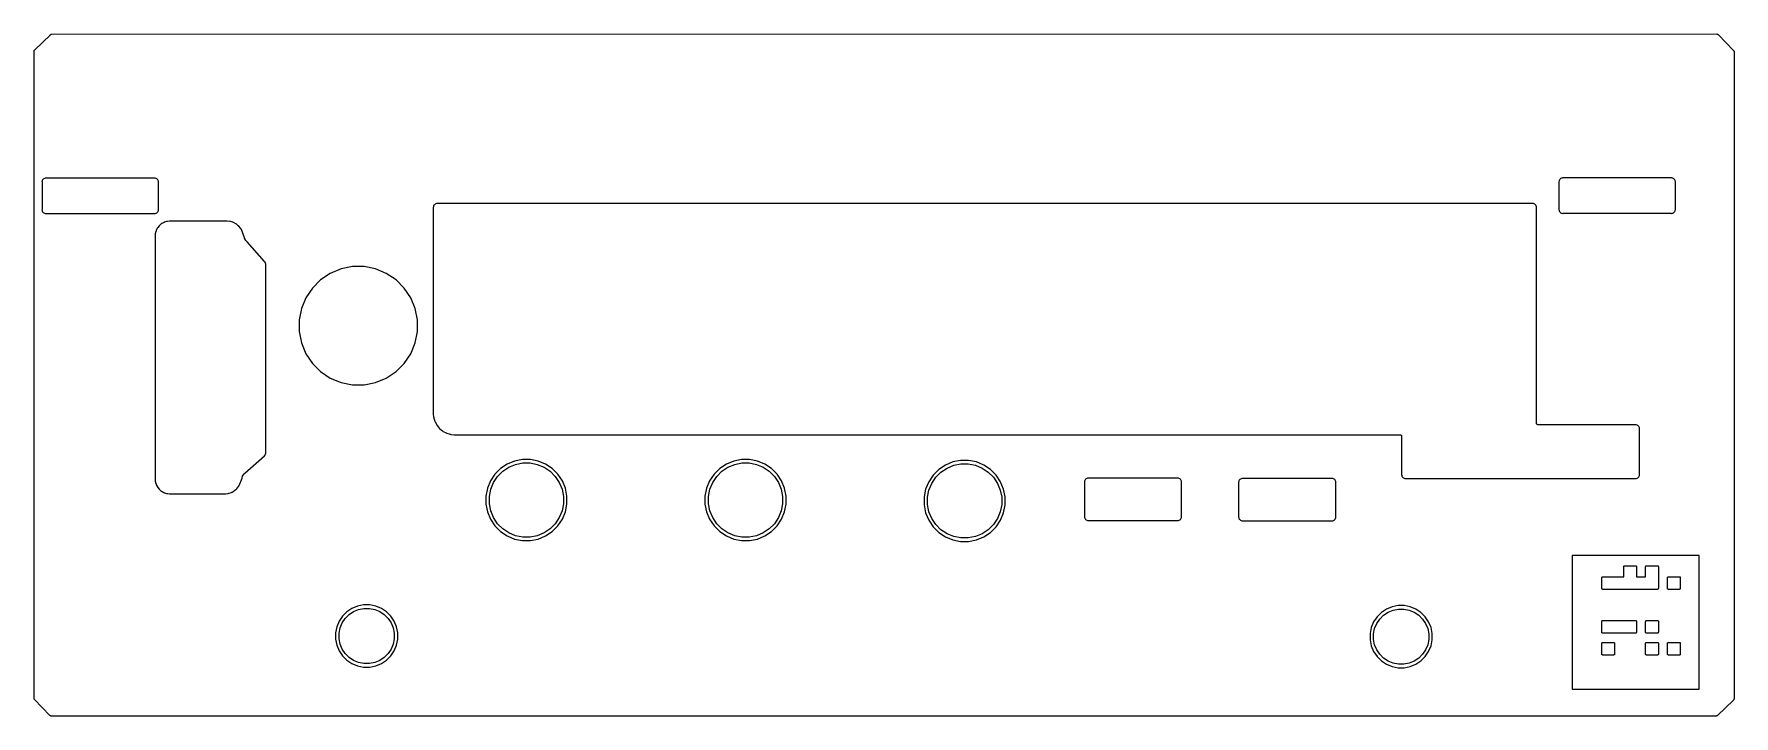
# Model space of a CAD drawing. Extents: x 70.2 to 168.8, y -99.8 to -60.2.
import ezdxf

# ---------------------------------------------------------------- set-up
doc = ezdxf.new("R2010")
doc.units = 0
doc.layers.add('BLACK', color=7, linetype='CONTINUOUS')

msp = doc.modelspace()

# ---------------------------------------------------------------- linework, layer by layer
at = {"layer": 'BLACK', "linetype": 'CONTINUOUS'}
for p, q in [((70.2579, -61.153), (71.1819, -60.2606)), ((71.1819, -60.2606), (71.1829, -60.2596)), ((71.1829, -60.2596), (71.1895, -60.2545)), ((71.1895, -60.2545), (71.196, -60.2492)), ((71.196, -60.2492), (71.1972, -60.2485)), ((71.1972, -60.2485), (71.1983, -60.2477)), ((71.1983, -60.2477), (71.2059, -60.244)), ((71.2059, -60.244), (71.2132, -60.24)), ((71.2132, -60.24), (71.2146, -60.2396)), ((71.2146, -60.2396), (71.2158, -60.239)), ((71.2158, -60.239), (71.2239, -60.2368)), ((71.2239, -60.2368), (71.2319, -60.2344)), ((71.2319, -60.2344), (71.2333, -60.2343)), ((71.2333, -60.2343), (71.2347, -60.2339)), ((71.2347, -60.2339), (71.243, -60.2333)), ((71.243, -60.2333), (71.2513, -60.2325)), ((71.2513, -60.2325), (167.781, -60.2198)), ((167.781, -60.2198), (167.783, -60.2198)), ((167.783, -60.2198), (167.783, -60.2199)), ((167.783, -60.2199), (167.784, -60.2198)), ((167.784, -60.2198), (167.793, -60.2209)), ((167.793, -60.2209), (167.802, -60.222)), ((167.802, -60.222), (167.803, -60.2221)), ((167.803, -60.2221), (167.803, -60.2221)), ((167.803, -60.2221), (167.812, -60.225)), ((167.812, -60.225), (167.821, -60.2279)), ((167.821, -60.2279), (167.821, -60.2281)), ((167.821, -60.2281), (167.822, -60.2282)), ((167.822, -60.2282), (167.83, -60.2328)), ((167.83, -60.2328), (167.838, -60.2373)), ((167.838, -60.2373), (167.838, -60.2375)), ((167.838, -60.2375), (167.839, -60.2377)), ((167.839, -60.2377), (167.846, -60.2439)), ((167.846, -60.2439), (167.853, -60.2498)), ((167.853, -60.2498), (167.853, -60.2501)), ((167.853, -60.2501), (167.853, -60.2503)), ((167.853, -60.2503), (168.746, -61.1743)), ((70.2274, -61.2228), (70.2285, -61.2136)), ((70.2274, -61.2232), (70.2274, -61.2228)), ((70.2274, -61.2235), (70.2274, -61.2232)), ((70.2274, -61.2249), (70.2274, -61.2235)), ((70.2274, -98.7509), (70.2274, -61.2249)), ((70.2285, -61.2136), (70.2296, -61.2041)), ((70.2296, -61.2041), (70.2297, -61.2038)), ((70.2297, -61.2035), (70.2326, -61.1946)), ((70.2297, -61.2038), (70.2297, -61.2035)), ((70.2326, -61.1946), (70.2355, -61.1855)), ((70.2355, -61.1855), (70.2357, -61.1852)), ((70.2357, -61.1852), (70.2358, -61.1849)), ((70.2358, -61.1849), (70.2404, -61.1767)), ((70.2404, -61.1767), (70.2449, -61.1684)), ((70.2449, -61.1684), (70.2451, -61.1682)), ((70.2451, -61.1682), (70.2453, -61.1679)), ((70.2453, -61.1679), (70.2514, -61.1607)), ((70.2514, -61.1607), (70.2574, -61.1535)), ((70.2574, -61.1535), (70.2577, -61.1533)), ((70.2577, -61.1533), (70.2579, -61.153)), ((168.746, -61.1743), (168.747, -61.1753)), ((168.747, -61.1753), (168.752, -61.1819)), ((168.752, -61.1819), (168.757, -61.1884)), ((168.757, -61.1884), (168.758, -61.1896)), ((168.758, -61.1896), (168.759, -61.1907)), ((168.759, -61.1907), (168.762, -61.1982)), ((168.762, -61.1982), (168.766, -61.2056)), ((168.766, -61.2056), (168.767, -61.207)), ((168.767, -61.207), (168.767, -61.2082)), ((168.767, -61.2082), (168.77, -61.2163)), ((168.77, -61.2163), (168.772, -61.2243)), ((168.772, -61.2243), (168.772, -61.2257)), ((168.772, -61.2257), (168.772, -61.227)), ((168.772, -61.227), (168.773, -61.2354)), ((168.773, -61.2354), (168.774, -61.2437)), ((168.774, -61.2437), (168.774, -98.7824)), ((70.6951, -68.7645), (70.6907, -68.8086)), ((70.6907, -68.8086), (70.6913, -68.8148)), ((70.6913, -68.8148), (70.6914, -68.8161)), ((70.6914, -68.8161), (70.6914, -68.8204)), ((70.6914, -68.8204), (70.6918, -68.8246)), ((70.6918, -68.8246), (70.6918, -70.3928)), ((70.7079, -68.7221), (70.6951, -68.7645)), ((70.7288, -68.683), (70.7079, -68.7221)), ((70.7569, -68.6487), (70.7288, -68.683)), ((70.7912, -68.6206), (70.7569, -68.6487)), ((70.8303, -68.5997), (70.7912, -68.6206)), ((70.8727, -68.5869), (70.8303, -68.5997)), ((70.9106, -68.5831), (70.8727, -68.5869)), ((70.9168, -68.5825), (70.9106, -68.5831)), ((70.923, -68.5831), (70.9168, -68.5825)), ((70.9272, -68.5831), (70.923, -68.5831)), ((70.9314, -68.5836), (70.9272, -68.5831)), ((70.9328, -68.5836), (70.9314, -68.5836)), ((77.2, -68.5836), (70.9328, -68.5836)), ((77.2042, -68.5832), (77.2, -68.5836)), ((77.2085, -68.5832), (77.2042, -68.5832)), ((77.2098, -68.5831), (77.2085, -68.5832)), ((77.216, -68.5825), (77.2098, -68.5831)), ((77.2222, -68.5831), (77.216, -68.5825)), ((77.2601, -68.5869), (77.2222, -68.5831)), ((77.3025, -68.5997), (77.2601, -68.5869)), ((77.3416, -68.6206), (77.3025, -68.5997)), ((77.3759, -68.6487), (77.3416, -68.6206)), ((77.404, -68.683), (77.3759, -68.6487)), ((77.4249, -68.7221), (77.404, -68.683)), ((77.4377, -68.7645), (77.4249, -68.7221)), ((77.4418, -68.8057), (77.4377, -68.7645)), ((77.441, -68.8232), (77.4415, -68.819)), ((77.441, -68.8246), (77.441, -68.8232)), ((77.441, -70.3928), (77.441, -68.8246)), ((77.4415, -68.8148), (77.4421, -68.8086)), ((77.4415, -68.819), (77.4415, -68.8148)), ((77.4421, -68.8086), (77.4418, -68.8057)), ((77.4418, -68.8057), (77.4418, -68.8057)), ((158.63, -68.7518), (158.626, -68.7959)), ((158.626, -68.7959), (158.626, -68.8021)), ((158.626, -68.8021), (158.626, -68.8034)), ((158.626, -68.8034), (158.626, -68.8077)), ((158.626, -68.8077), (158.627, -68.8119)), ((158.627, -68.8119), (158.627, -70.3801)), ((158.643, -68.7094), (158.63, -68.7518)), ((158.664, -68.6703), (158.643, -68.7094)), ((158.692, -68.636), (158.664, -68.6703)), ((158.726, -68.6079), (158.692, -68.636)), ((158.765, -68.587), (158.726, -68.6079)), ((158.807, -68.5742), (158.765, -68.587)), ((158.845, -68.5704), (158.807, -68.5742)), ((158.852, -68.5698), (158.845, -68.5704)), ((158.858, -68.5704), (158.852, -68.5698)), ((158.862, -68.5704), (158.858, -68.5704)), ((158.866, -68.5709), (158.862, -68.5704)), ((158.868, -68.5709), (158.866, -68.5709)), ((165.135, -68.5709), (158.868, -68.5709)), ((165.139, -68.5705), (165.135, -68.5709)), ((165.143, -68.5705), (165.139, -68.5705)), ((165.145, -68.5704), (165.143, -68.5705)), ((165.151, -68.5698), (165.145, -68.5704)), ((165.157, -68.5704), (165.151, -68.5698)), ((165.195, -68.5742), (165.157, -68.5704)), ((165.237, -68.587), (165.195, -68.5742)), ((165.276, -68.6079), (165.237, -68.587)), ((165.311, -68.636), (165.276, -68.6079)), ((165.339, -68.6703), (165.311, -68.636)), ((165.36, -68.7094), (165.339, -68.6703)), ((165.373, -68.7518), (165.36, -68.7094)), ((165.377, -68.7959), (165.373, -68.7518)), ((165.376, -68.8021), (165.377, -68.7959)), ((165.376, -68.8063), (165.376, -68.8021)), ((165.376, -68.8105), (165.376, -68.8063)), ((165.376, -68.8119), (165.376, -68.8105)), ((165.376, -70.3801), (165.376, -68.8119)), ((70.6913, -70.4026), (70.6907, -70.4088)), ((70.6907, -70.4088), (70.6951, -70.4529)), ((70.6918, -70.3942), (70.6913, -70.3984)), ((70.6913, -70.3984), (70.6913, -70.4026)), ((70.6918, -70.3928), (70.6918, -70.3942)), ((70.6951, -70.4529), (70.7079, -70.4953)), ((70.7079, -70.4953), (70.7288, -70.5344)), ((70.7288, -70.5344), (70.7569, -70.5687)), ((70.7569, -70.5687), (70.7912, -70.5968)), ((70.7912, -70.5968), (70.8303, -70.6177)), ((70.8303, -70.6177), (70.8727, -70.6305)), ((70.8727, -70.6305), (70.9106, -70.6343)), ((70.9106, -70.6343), (70.9106, -70.6343)), ((70.9106, -70.6343), (70.9168, -70.6349)), ((70.9168, -70.6349), (70.923, -70.6343)), ((70.923, -70.6343), (70.9243, -70.6342)), ((70.9243, -70.6342), (70.9286, -70.6342)), ((70.9286, -70.6342), (70.9328, -70.6338)), ((70.9328, -70.6338), (77.2, -70.6338)), ((77.2, -70.6338), (77.2014, -70.6338)), ((77.2014, -70.6338), (77.2056, -70.6343)), ((77.2056, -70.6343), (77.2098, -70.6343)), ((77.2098, -70.6343), (77.216, -70.6349)), ((77.216, -70.6349), (77.2222, -70.6343)), ((77.2222, -70.6343), (77.2601, -70.6305)), ((77.2222, -70.6343), (77.2222, -70.6343)), ((77.2601, -70.6305), (77.3025, -70.6177)), ((77.3025, -70.6177), (77.3416, -70.5968)), ((77.3416, -70.5968), (77.3759, -70.5687)), ((77.3759, -70.5687), (77.404, -70.5344)), ((77.404, -70.5344), (77.4249, -70.4953)), ((77.4249, -70.4953), (77.4377, -70.4529)), ((77.4377, -70.4529), (77.4421, -70.4088)), ((77.4414, -70.397), (77.441, -70.3928)), ((77.4414, -70.4012), (77.4414, -70.397)), ((77.4415, -70.4026), (77.4414, -70.4012)), ((77.4421, -70.4088), (77.4415, -70.4026)), ((93.3773, -70.2377), (93.3729, -70.2818)), ((93.3729, -70.2818), (93.3735, -70.288)), ((93.3735, -70.288), (93.3736, -70.2894)), ((93.3736, -70.2894), (93.3736, -70.2936)), ((93.3736, -70.2936), (93.374, -70.2978)), ((93.374, -70.2978), (93.374, -82.2309)), ((93.3901, -70.1953), (93.3773, -70.2377)), ((93.411, -70.1562), (93.3901, -70.1953)), ((93.4391, -70.1219), (93.411, -70.1562)), ((93.4734, -70.0938), (93.4391, -70.1219)), ((93.5125, -70.0729), (93.4734, -70.0938)), ((93.5549, -70.0601), (93.5125, -70.0729)), ((93.5928, -70.0563), (93.5549, -70.0601)), ((93.599, -70.0557), (93.5928, -70.0563)), ((93.5928, -70.0563), (93.5928, -70.0563)), ((93.6052, -70.0563), (93.599, -70.0557)), ((93.6094, -70.0563), (93.6052, -70.0563)), ((93.6136, -70.0568), (93.6094, -70.0563)), ((93.615, -70.0568), (93.6136, -70.0568)), ((157.083, -70.0568), (93.615, -70.0568)), ((157.087, -70.0564), (157.083, -70.0568)), ((157.091, -70.0564), (157.087, -70.0564)), ((157.093, -70.0563), (157.091, -70.0564)), ((157.099, -70.0557), (157.093, -70.0563)), ((157.105, -70.0563), (157.099, -70.0557)), ((157.143, -70.0601), (157.105, -70.0563)), ((157.105, -70.0563), (157.105, -70.0563)), ((157.186, -70.0729), (157.143, -70.0601)), ((157.225, -70.0938), (157.186, -70.0729)), ((157.259, -70.1219), (157.225, -70.0938)), ((157.287, -70.1562), (157.259, -70.1219)), ((157.308, -70.1953), (157.287, -70.1562)), ((157.321, -70.2377), (157.308, -70.1953)), ((157.325, -70.2818), (157.321, -70.2377)), ((157.324, -70.288), (157.325, -70.2818)), ((157.324, -70.2922), (157.324, -70.288)), ((157.324, -70.2964), (157.324, -70.2922)), ((157.324, -70.2978), (157.324, -70.2964)), ((157.324, -82.7838), (157.324, -70.2978)), ((158.627, -70.3815), (158.626, -70.3857)), ((158.626, -70.3857), (158.626, -70.3899)), ((158.626, -70.3899), (158.626, -70.3961)), ((158.626, -70.3961), (158.63, -70.4402)), ((158.627, -70.3801), (158.627, -70.3815)), ((158.63, -70.4402), (158.643, -70.4826)), ((158.643, -70.4826), (158.664, -70.5217)), ((158.664, -70.5217), (158.692, -70.556)), ((158.692, -70.556), (158.726, -70.5841)), ((158.726, -70.5841), (158.765, -70.605)), ((158.765, -70.605), (158.807, -70.6178)), ((158.807, -70.6178), (158.845, -70.6216)), ((158.845, -70.6216), (158.845, -70.6216)), ((158.845, -70.6216), (158.852, -70.6222)), ((158.852, -70.6222), (158.858, -70.6216)), ((158.858, -70.6216), (158.859, -70.6215)), ((158.859, -70.6215), (158.863, -70.6215)), ((158.863, -70.6215), (158.868, -70.6211)), ((158.868, -70.6211), (165.135, -70.6211)), ((165.135, -70.6211), (165.136, -70.6211)), ((165.136, -70.6211), (165.14, -70.6216)), ((165.14, -70.6216), (165.145, -70.6216)), ((165.145, -70.6216), (165.151, -70.6222)), ((165.151, -70.6222), (165.157, -70.6216)), ((165.157, -70.6216), (165.195, -70.6178)), ((165.157, -70.6216), (165.157, -70.6216)), ((165.195, -70.6178), (165.237, -70.605)), ((165.237, -70.605), (165.276, -70.5841)), ((165.276, -70.5841), (165.311, -70.556)), ((165.311, -70.556), (165.339, -70.5217)), ((165.339, -70.5217), (165.36, -70.4826)), ((165.36, -70.4826), (165.373, -70.4402)), ((165.373, -70.4402), (165.377, -70.3961)), ((165.376, -70.3843), (165.376, -70.3801)), ((165.376, -70.3885), (165.376, -70.3843)), ((165.376, -70.3899), (165.376, -70.3885)), ((165.377, -70.3961), (165.376, -70.3899)), ((77.2461, -71.9109), (77.245, -71.9217)), ((77.245, -71.9217), (77.245, -86.0408)), ((77.258, -71.7888), (77.2461, -71.9108)), ((77.2461, -71.9108), (77.2461, -71.9109)), ((77.2461, -71.9109), (77.2461, -71.9109)), ((77.2631, -71.7652), (77.258, -71.7888)), ((77.2633, -71.7639), (77.2631, -71.7652)), ((77.2631, -71.7652), (77.2631, -71.7652)), ((77.2681, -71.7397), (77.2633, -71.7639)), ((77.3021, -71.6271), (77.2681, -71.7397)), ((77.3116, -71.6049), (77.3021, -71.6271)), ((77.3117, -71.6049), (77.3116, -71.6049)), ((77.3122, -71.6036), (77.3117, -71.6049)), ((77.3215, -71.5809), (77.3122, -71.6036)), ((77.3768, -71.4769), (77.3215, -71.5809)), ((77.3905, -71.457), (77.3768, -71.4769)), ((77.3912, -71.4559), (77.3905, -71.457)), ((77.3905, -71.457), (77.3905, -71.457)), ((77.4048, -71.4354), (77.3912, -71.4559)), ((77.4792, -71.3442), (77.4048, -71.4354)), ((77.4965, -71.3273), (77.4792, -71.3442)), ((77.4975, -71.3263), (77.4965, -71.3273)), ((77.5148, -71.3089), (77.4975, -71.3263)), ((77.6055, -71.2338), (77.5148, -71.3089)), ((77.6257, -71.2206), (77.6055, -71.2338)), ((77.6268, -71.2198), (77.6257, -71.2206)), ((77.6257, -71.2206), (77.6257, -71.2206)), ((77.6472, -71.2061), (77.6268, -71.2198)), ((77.7507, -71.1501), (77.6472, -71.2061)), ((77.7731, -71.1411), (77.7507, -71.1501)), ((77.7744, -71.1406), (77.7731, -71.1411)), ((77.7731, -71.1411), (77.7731, -71.1411)), ((77.7971, -71.131), (77.7744, -71.1406)), ((77.9095, -71.0962), (77.7971, -71.131)), ((77.9332, -71.0917), (77.9095, -71.0962)), ((77.9333, -71.0917), (77.9332, -71.0917)), ((77.9346, -71.0914), (77.9333, -71.0917)), ((77.9587, -71.0865), (77.9346, -71.0914)), ((78.0766, -71.0741), (77.9587, -71.0865)), ((78.0798, -71.0738), (78.0766, -71.0741)), ((78.0834, -71.0738), (78.0798, -71.0738)), ((78.0848, -71.0737), (78.0834, -71.0738)), ((78.094, -71.0728), (78.0848, -71.0737)), ((81.4181, -71.0728), (78.094, -71.0728)), ((81.4289, -71.0739), (81.4181, -71.0728)), ((81.429, -71.0739), (81.4289, -71.0739)), ((81.4289, -71.0739), (81.4289, -71.0739)), ((81.5715, -71.0878), (81.429, -71.0739)), ((81.5951, -71.0929), (81.5715, -71.0878)), ((81.5965, -71.0932), (81.5951, -71.0929)), ((81.5951, -71.0929), (81.5951, -71.0929)), ((81.6205, -71.0979), (81.5965, -71.0932)), ((81.7529, -71.1379), (81.6205, -71.0979)), ((81.7752, -71.1474), (81.7529, -71.1379)), ((81.7764, -71.148), (81.7752, -71.1474)), ((81.7991, -71.1573), (81.7764, -71.148)), ((81.9213, -71.2222), (81.7991, -71.1573)), ((81.9412, -71.2359), (81.9213, -71.2222)), ((81.9423, -71.2367), (81.9412, -71.2359)), ((81.9628, -71.2503), (81.9423, -71.2367)), ((82.07, -71.3377), (81.9628, -71.2503)), ((82.0869, -71.3549), (82.07, -71.3377)), ((82.0879, -71.3559), (82.0869, -71.3549)), ((82.1053, -71.3732), (82.0879, -71.3559)), ((82.1934, -71.4798), (82.1053, -71.3732)), ((82.2004, -71.4903), (82.1934, -71.4798)), ((82.2026, -71.4931), (82.2004, -71.4903)), ((82.2045, -71.4962), (82.2026, -71.4931)), ((82.2053, -71.4973), (82.2045, -71.4962)), ((82.2134, -71.5075), (82.2053, -71.4973)), ((82.2231, -71.5229), (82.2134, -71.5075)), ((82.2258, -71.5262), (82.2231, -71.5229)), ((82.228, -71.5299), (82.2258, -71.5262)), ((82.2289, -71.531), (82.228, -71.5299)), ((82.2326, -71.5357), (82.2289, -71.531)), ((82.2476, -71.5653), (82.2326, -71.5357)), ((82.4126, -71.9883), (82.2476, -71.5653)), ((82.4229, -72.0251), (82.4126, -71.9883)), ((82.4236, -72.03), (82.4229, -72.0251)), ((82.424, -72.0313), (82.4236, -72.03)), ((82.428, -72.0471), (82.424, -72.0313)), ((82.4303, -72.0535), (82.428, -72.0471)), ((82.4323, -72.0601), (82.4303, -72.0535)), ((82.4328, -72.0614), (82.4323, -72.0601)), ((82.4602, -72.1257), (82.4328, -72.0614)), ((82.4645, -72.1337), (82.4602, -72.1257)), ((82.4687, -72.1417), (82.4645, -72.1337)), ((82.4695, -72.1428), (82.4687, -72.1417)), ((82.5048, -72.1946), (82.4695, -72.1428)), ((82.5106, -72.2016), (82.5048, -72.1946)), ((82.5163, -72.2086), (82.5106, -72.2016)), ((82.5173, -72.2096), (82.5163, -72.2086)), ((82.5814, -72.2728), (82.5173, -72.2096)), ((82.5173, -72.2096), (82.5173, -72.2096)), ((82.5173, -72.2096), (82.5173, -72.2096)), ((82.5819, -72.2732), (82.5814, -72.2728)), ((82.5824, -72.2738), (82.5819, -72.2732)), ((82.5834, -72.2747), (82.5824, -72.2738)), ((82.5881, -72.2791), (82.5834, -72.2747)), ((83.5904, -73.4153), (82.5881, -72.2791)), ((83.5958, -73.4203), (83.5904, -73.4153)), ((83.5966, -73.4212), (83.5958, -73.4203)), ((83.6092, -73.4366), (83.5966, -73.4212)), ((83.61, -73.4373), (83.6092, -73.4366)), ((83.6106, -73.4382), (83.61, -73.4373)), ((83.6115, -73.4393), (83.6106, -73.4382)), ((83.615, -73.4432), (83.6115, -73.4393)), ((83.6156, -73.444), (83.615, -73.4432)), ((83.6172, -73.4458), (83.6156, -73.444)), ((83.6185, -73.4478), (83.6172, -73.4458)), ((83.6194, -73.4489), (83.6185, -73.4478)), ((83.627, -73.4582), (83.6194, -73.4489)), ((83.6272, -73.4585), (83.627, -73.4582)), ((83.6305, -73.4635), (83.6272, -73.4585)), ((83.6334, -73.4687), (83.6305, -73.4635)), ((83.6342, -73.4699), (83.6334, -73.4687)), ((83.6345, -73.4702), (83.6342, -73.4699)), ((83.6394, -73.4811), (83.6345, -73.4702)), ((83.6407, -73.4832), (83.6394, -73.4811)), ((83.6416, -73.4855), (83.6407, -73.4832)), ((83.6422, -73.4867), (83.6416, -73.4855)), ((83.6479, -73.4973), (83.6422, -73.4867)), ((83.648, -73.4976), (83.6479, -73.4973)), ((83.6503, -73.5032), (83.648, -73.4976)), ((83.6521, -73.5089), (83.6503, -73.5032)), ((83.6527, -73.5102), (83.6521, -73.5089)), ((83.6529, -73.5105), (83.6527, -73.5102)), ((83.6556, -73.5222), (83.6529, -73.5105)), ((83.6564, -73.5245), (83.6556, -73.5222)), ((83.6569, -73.5269), (83.6564, -73.5245)), ((83.6573, -73.5282), (83.6569, -73.5269)), ((83.6607, -73.5397), (83.6573, -73.5282)), ((83.6608, -73.5401), (83.6607, -73.5397)), ((83.6619, -73.546), (83.6608, -73.5401)), ((83.6627, -73.5519), (83.6619, -73.546)), ((83.663, -73.5533), (83.6627, -73.5519)), ((83.6631, -73.5536), (83.663, -73.5533)), ((83.6635, -73.5656), (83.6631, -73.5536)), ((83.6638, -73.568), (83.6635, -73.5656)), ((83.6638, -73.5705), (83.6638, -73.568)), ((83.6639, -73.5719), (83.6638, -73.5705)), ((83.664, -73.5727), (83.6639, -73.5719)), ((83.664, -73.578), (83.664, -73.5727)), ((83.6641, -73.5791), (83.664, -73.578)), ((83.664, -73.5802), (83.6641, -73.5791)), ((83.6641, -73.5816), (83.664, -73.5802)), ((83.664, -73.6086), (83.6648, -73.6017)), ((83.664, -73.61), (83.664, -73.6086)), ((83.664, -84.4988), (83.664, -73.61)), ((83.6648, -73.6017), (83.6641, -73.5816)), ((88.0271, -73.8436), (87.4033, -74.102)), ((88.6894, -73.7119), (88.0271, -73.8436)), ((89.3646, -73.7119), (88.6894, -73.7119)), ((90.0269, -73.8436), (89.3646, -73.7119)), ((90.6507, -74.102), (90.0269, -73.8436)), ((86.8418, -74.4772), (86.3644, -74.9546)), ((87.4033, -74.102), (86.8418, -74.4772)), ((91.2122, -74.4772), (90.6507, -74.102)), ((91.6896, -74.9546), (91.2122, -74.4772)), ((85.9892, -75.5161), (85.7308, -76.1399)), ((86.3644, -74.9546), (85.9892, -75.5161)), ((92.0648, -75.5161), (91.6896, -74.9546)), ((92.3232, -76.1399), (92.0648, -75.5161)), ((85.7308, -76.1399), (85.5991, -76.8022)), ((85.5991, -76.8022), (85.5991, -77.4774)), ((92.4549, -76.8022), (92.3232, -76.1399)), ((92.4549, -77.4774), (92.4549, -76.8022)), ((85.5991, -77.4774), (85.7308, -78.1397)), ((92.3232, -78.1397), (92.4549, -77.4774)), ((85.7308, -78.1397), (85.9892, -78.7635)), ((85.9892, -78.7635), (86.3644, -79.325)), ((91.6896, -79.325), (92.0648, -78.7635)), ((92.0648, -78.7635), (92.3232, -78.1397)), ((86.3644, -79.325), (86.8418, -79.8024)), ((86.8418, -79.8024), (87.4033, -80.1776)), ((90.6507, -80.1776), (91.2122, -79.8024)), ((91.2122, -79.8024), (91.6896, -79.325)), ((87.4033, -80.1776), (88.0271, -80.436)), ((88.0271, -80.436), (88.6894, -80.5677)), ((88.6894, -80.5677), (89.3646, -80.5677)), ((89.3646, -80.5677), (90.0269, -80.436)), ((90.0269, -80.436), (90.6507, -80.1776)), ((93.374, -82.2309), (93.3749, -82.2402)), ((93.3749, -82.2402), (93.3751, -82.2416)), ((93.3751, -82.2416), (93.375, -82.2462)), ((93.375, -82.2462), (93.3754, -82.2507)), ((93.3754, -82.2507), (93.3754, -82.2518)), ((93.3754, -82.2518), (93.3955, -82.4427)), ((93.3955, -82.4427), (93.4004, -82.4668)), ((93.4004, -82.4668), (93.4007, -82.4682)), ((93.4007, -82.4682), (93.4007, -82.4682)), ((93.4007, -82.4682), (93.4052, -82.4919)), ((93.4052, -82.4919), (93.462, -82.6754)), ((93.462, -82.6754), (93.4715, -82.698)), ((93.4715, -82.698), (93.4721, -82.6993)), ((93.4721, -82.6993), (93.4811, -82.7217)), ((93.4811, -82.7217), (93.5725, -82.8907)), ((93.5725, -82.8907), (93.5862, -82.911)), ((93.5862, -82.911), (93.5869, -82.9121)), ((93.5869, -82.9121), (93.5869, -82.9121)), ((93.5869, -82.9121), (93.6002, -82.9324)), ((93.6002, -82.9324), (93.7226, -83.0804)), ((93.7226, -83.0804), (93.74, -83.0977)), ((93.74, -83.0977), (93.741, -83.0987)), ((93.741, -83.0987), (93.741, -83.0987)), ((93.741, -83.0987), (93.7579, -83.1159)), ((93.7579, -83.1159), (93.9068, -83.2373)), ((93.9068, -83.2373), (93.9272, -83.2509)), ((93.9272, -83.2509), (93.9284, -83.2517)), ((93.9284, -83.2517), (93.9284, -83.2517)), ((93.9284, -83.2517), (93.9483, -83.2653)), ((93.9483, -83.2653), (94.1179, -83.3555)), ((94.1179, -83.3555), (94.1406, -83.3649)), ((94.1406, -83.3649), (94.1419, -83.3654)), ((94.1419, -83.3654), (94.1419, -83.3654)), ((94.1419, -83.3654), (94.1641, -83.3749)), ((94.1641, -83.3749), (94.3479, -83.4304)), ((94.3479, -83.4304), (94.372, -83.4352)), ((94.372, -83.4352), (94.3734, -83.4355)), ((94.3734, -83.4355), (94.3734, -83.4355)), ((94.3734, -83.4355), (94.397, -83.4405)), ((94.397, -83.4405), (94.593, -83.4597)), ((94.593, -83.4597), (94.5931, -83.4597)), ((94.5931, -83.4597), (94.5931, -83.4597)), ((94.5931, -83.4597), (94.6039, -83.4608)), ((94.6039, -83.4608), (149.408, -83.4608)), ((149.408, -83.4608), (149.409, -83.4608)), ((149.409, -83.4608), (149.409, -83.4608)), ((149.409, -83.4608), (149.409, -83.4608)), ((149.409, -83.4608), (149.409, -83.4608)), ((149.409, -83.4608), (149.419, -83.4619)), ((149.419, -83.4619), (149.428, -83.4628)), ((149.428, -83.4628), (149.428, -83.4629)), ((149.428, -83.4629), (149.429, -83.463)), ((149.429, -83.463), (149.438, -83.4658)), ((149.438, -83.4658), (149.447, -83.4686)), ((149.447, -83.4686), (149.447, -83.4688)), ((149.447, -83.4688), (149.447, -83.4689)), ((149.447, -83.4689), (149.456, -83.4734)), ((149.456, -83.4734), (149.464, -83.4779)), ((149.464, -83.4779), (149.464, -83.4781)), ((149.464, -83.4781), (149.464, -83.4783)), ((149.464, -83.4783), (149.472, -83.4843)), ((149.472, -83.4843), (149.479, -83.4903)), ((149.479, -83.4903), (149.479, -83.4906)), ((149.479, -83.4906), (149.479, -83.4908)), ((149.479, -83.4908), (149.485, -83.4981)), ((149.485, -83.4981), (149.491, -83.5055)), ((149.491, -83.5055), (149.491, -83.5058)), ((149.491, -83.5058), (149.492, -83.506)), ((149.492, -83.506), (149.496, -83.5143)), ((149.496, -83.5143), (149.5, -83.5227)), ((149.5, -83.5227), (149.501, -83.523)), ((149.501, -83.523), (149.501, -83.5233)), ((149.501, -83.5233), (149.503, -83.5323)), ((149.503, -83.5323), (149.506, -83.5414)), ((149.506, -83.5414), (149.506, -83.5417)), ((149.506, -83.5417), (149.506, -83.5421)), ((149.506, -83.5421), (149.507, -83.5515)), ((149.507, -83.5515), (149.508, -83.5608)), ((149.508, -83.5608), (149.508, -85.7598)), ((157.325, -82.7931), (157.324, -82.7838)), ((157.326, -82.8025), (157.325, -82.7931)), ((157.326, -82.8029), (157.326, -82.8025)), ((157.326, -82.8032), (157.326, -82.8029)), ((157.329, -82.8123), (157.326, -82.8032)), ((157.331, -82.8213), (157.329, -82.8123)), ((157.331, -82.8216), (157.331, -82.8213)), ((157.332, -82.8219), (157.331, -82.8216)), ((157.336, -82.8303), (157.332, -82.8219)), ((157.34, -82.8386), (157.336, -82.8303)), ((157.341, -82.8388), (157.34, -82.8386)), ((157.341, -82.8391), (157.341, -82.8388)), ((157.347, -82.8465), (157.341, -82.8391)), ((157.353, -82.8538), (157.347, -82.8465)), ((157.353, -82.854), (157.353, -82.8538)), ((157.353, -82.8543), (157.353, -82.854)), ((157.36, -82.8603), (157.353, -82.8543)), ((157.368, -82.8663), (157.36, -82.8603)), ((157.368, -82.8665), (157.368, -82.8663)), ((157.368, -82.8667), (157.368, -82.8665)), ((157.376, -82.8712), (157.368, -82.8667)), ((157.385, -82.8757), (157.376, -82.8712)), ((157.385, -82.8758), (157.385, -82.8757)), ((157.385, -82.876), (157.385, -82.8758)), ((157.394, -82.8788), (157.385, -82.876)), ((157.403, -82.8816), (157.394, -82.8788)), ((157.404, -82.8817), (157.403, -82.8816)), ((157.404, -82.8818), (157.404, -82.8817)), ((157.413, -82.8827), (157.404, -82.8818)), ((157.423, -82.8838), (157.413, -82.8827)), ((157.424, -82.8838), (157.423, -82.8838)), ((157.423, -82.8838), (157.423, -82.8838)), ((157.423, -82.8838), (157.423, -82.8838)), ((157.423, -82.8838), (157.423, -82.8838)), ((163.052, -82.8838), (157.424, -82.8838)), ((163.056, -82.8834), (163.052, -82.8838)), ((163.06, -82.8834), (163.056, -82.8834)), ((163.062, -82.8833), (163.06, -82.8834)), ((163.068, -82.8827), (163.062, -82.8833)), ((163.074, -82.8833), (163.068, -82.8827)), ((163.112, -82.8871), (163.074, -82.8833)), ((163.074, -82.8833), (163.074, -82.8833)), ((163.155, -82.8999), (163.112, -82.8871)), ((163.194, -82.9208), (163.155, -82.8999)), ((163.228, -82.9489), (163.194, -82.9208)), ((163.256, -82.9832), (163.228, -82.9489)), ((163.277, -83.0223), (163.256, -82.9832)), ((163.29, -83.0647), (163.277, -83.0223)), ((163.294, -83.1088), (163.29, -83.0647)), ((163.293, -83.115), (163.294, -83.1088)), ((163.293, -83.1192), (163.293, -83.115)), ((163.293, -83.1234), (163.293, -83.1192)), ((163.293, -83.1248), (163.293, -83.1234)), ((163.293, -85.7598), (163.293, -83.1248)), ((82.4504, -85.6934), (83.5839, -84.6781)), ((83.5839, -84.6781), (83.5849, -84.6771)), ((83.5849, -84.6771), (83.5861, -84.6763)), ((83.5861, -84.6763), (83.5872, -84.6753)), ((83.5872, -84.6753), (83.5989, -84.6657)), ((83.5989, -84.6657), (83.6073, -84.6554)), ((83.6073, -84.6554), (83.6082, -84.6544)), ((83.6082, -84.6544), (83.6096, -84.6529)), ((83.6096, -84.6529), (83.6109, -84.6513)), ((83.6109, -84.6513), (83.6198, -84.6415)), ((83.6198, -84.6415), (83.6201, -84.6411)), ((83.6201, -84.6411), (83.624, -84.636)), ((83.624, -84.636), (83.6266, -84.6322)), ((83.6266, -84.6322), (83.6332, -84.6197)), ((83.6332, -84.6197), (83.6339, -84.6185)), ((83.6339, -84.6185), (83.6351, -84.6168)), ((83.6351, -84.6168), (83.6359, -84.615)), ((83.6359, -84.615), (83.6428, -84.6036)), ((83.6428, -84.6036), (83.643, -84.6032)), ((83.643, -84.6032), (83.6458, -84.5975)), ((83.6458, -84.5975), (83.6476, -84.5931)), ((83.6476, -84.5931), (83.6517, -84.5797)), ((83.6517, -84.5797), (83.6521, -84.5783)), ((83.6521, -84.5783), (83.6529, -84.5764)), ((83.6529, -84.5764), (83.6535, -84.5744)), ((83.6535, -84.5744), (83.658, -84.562)), ((83.658, -84.562), (83.6581, -84.5615)), ((83.6581, -84.5615), (83.6597, -84.5553)), ((83.6597, -84.5553), (83.6607, -84.5507)), ((83.6607, -84.5507), (83.662, -84.5367)), ((83.662, -84.5367), (83.6622, -84.5353)), ((83.6622, -84.5353), (83.6626, -84.5333)), ((83.6626, -84.5333), (83.6627, -84.5313)), ((83.6627, -84.5313), (83.6647, -84.5182)), ((83.6641, -84.5003), (83.664, -84.4988)), ((83.664, -84.5017), (83.6641, -84.5003)), ((83.6641, -84.5031), (83.664, -84.5017)), ((83.6647, -84.5182), (83.6641, -84.5031)), ((82.3626, -85.7883), (82.4069, -85.7342)), ((82.4069, -85.7342), (82.4078, -85.7331)), ((82.4078, -85.7331), (82.4127, -85.7283)), ((82.4127, -85.7283), (82.4173, -85.7233)), ((82.4173, -85.7233), (82.4501, -85.6936)), ((82.4501, -85.6936), (82.4504, -85.6935)), ((82.4504, -85.6935), (82.4504, -85.6934)), ((97.276, -85.4236), (96.9486, -85.751)), ((97.104, -85.8785), (97.4035, -85.579)), ((97.6609, -85.1665), (97.276, -85.4236)), ((97.4035, -85.579), (97.7556, -85.3437)), ((98.0885, -84.9893), (97.6609, -85.1665)), ((97.7556, -85.3437), (98.1469, -85.1816)), ((98.5425, -84.899), (98.0885, -84.9893)), ((98.1469, -85.1816), (98.5622, -85.099)), ((99.0055, -84.899), (98.5425, -84.899)), ((98.5622, -85.099), (98.9858, -85.099)), ((98.9858, -85.099), (99.4011, -85.1816)), ((99.4595, -84.9893), (99.0055, -84.899)), ((99.4011, -85.1816), (99.7924, -85.3437)), ((99.8871, -85.1665), (99.4595, -84.9893)), ((99.7924, -85.3437), (100.145, -85.579)), ((100.272, -85.4236), (99.8871, -85.1665)), ((100.145, -85.579), (100.444, -85.8785)), ((100.599, -85.751), (100.272, -85.4236)), ((109.976, -85.4236), (109.649, -85.751)), ((109.804, -85.8785), (110.103, -85.579)), ((110.361, -85.1665), (109.976, -85.4236)), ((110.103, -85.579), (110.456, -85.3437)), ((110.789, -84.9893), (110.361, -85.1665)), ((110.456, -85.3437), (110.847, -85.1816)), ((111.243, -84.899), (110.789, -84.9893)), ((110.847, -85.1816), (111.262, -85.099)), ((111.705, -84.899), (111.243, -84.899)), ((111.262, -85.099), (111.686, -85.099)), ((111.686, -85.099), (112.101, -85.1816)), ((112.159, -84.9893), (111.705, -84.899)), ((112.101, -85.1816), (112.492, -85.3437)), ((112.587, -85.1665), (112.159, -84.9893)), ((112.492, -85.3437), (112.845, -85.579)), ((112.972, -85.4236), (112.587, -85.1665)), ((112.845, -85.579), (113.144, -85.8785)), ((113.299, -85.751), (112.972, -85.4236)), ((122.676, -85.4744), (122.349, -85.8018)), ((122.504, -85.9293), (122.803, -85.6298)), ((123.061, -85.2173), (122.676, -85.4744)), ((122.803, -85.6298), (123.156, -85.3945)), ((123.489, -85.0401), (123.061, -85.2173)), ((123.156, -85.3945), (123.547, -85.2324)), ((123.943, -84.9498), (123.489, -85.0401)), ((123.547, -85.2324), (123.962, -85.1498)), ((124.405, -84.9498), (123.943, -84.9498)), ((123.962, -85.1498), (124.386, -85.1498)), ((124.386, -85.1498), (124.801, -85.2324)), ((124.859, -85.0401), (124.405, -84.9498)), ((124.801, -85.2324), (125.192, -85.3945)), ((125.287, -85.2173), (124.859, -85.0401)), ((125.192, -85.3945), (125.545, -85.6298)), ((125.672, -85.4744), (125.287, -85.2173)), ((125.545, -85.6298), (125.844, -85.9293)), ((125.999, -85.8018), (125.672, -85.4744)), ((77.245, -86.0408), (77.2459, -86.05)), ((77.2459, -86.05), (77.246, -86.0514)), ((77.246, -86.0514), (77.246, -86.055)), ((77.246, -86.055), (77.2463, -86.0581)), ((77.2463, -86.0581), (77.2587, -86.1761)), ((77.2587, -86.1761), (77.2636, -86.2002)), ((77.2636, -86.2002), (77.2639, -86.2016)), ((77.2639, -86.2016), (77.2639, -86.2016)), ((77.2639, -86.2016), (77.2684, -86.2253)), ((77.2684, -86.2253), (77.3032, -86.3377)), ((77.3032, -86.3377), (77.3128, -86.3604)), ((77.3128, -86.3604), (77.3133, -86.3617)), ((77.3133, -86.3617), (77.3223, -86.3841)), ((77.3223, -86.3841), (77.3783, -86.4876)), ((77.3783, -86.4876), (77.3921, -86.508)), ((77.3921, -86.508), (77.3928, -86.5091)), ((77.3928, -86.5091), (77.406, -86.5293)), ((77.406, -86.5293), (77.4811, -86.62)), ((77.4811, -86.62), (77.4985, -86.6373)), ((77.4985, -86.6373), (77.4995, -86.6383)), ((77.4995, -86.6383), (77.5164, -86.6556)), ((77.5164, -86.6556), (77.6076, -86.73)), ((81.7152, -86.7851), (81.8337, -86.7138)), ((81.8337, -86.7138), (81.8534, -86.6992)), ((81.8534, -86.6992), (81.8545, -86.6983)), ((81.8545, -86.6983), (81.8546, -86.6983)), ((81.8546, -86.6983), (81.8741, -86.6842)), ((81.8741, -86.6842), (81.9765, -86.5912)), ((81.9765, -86.5912), (81.993, -86.573)), ((81.993, -86.573), (81.9939, -86.572)), ((81.9939, -86.572), (82.0104, -86.5543)), ((82.0104, -86.5543), (82.093, -86.443)), ((82.093, -86.443), (82.0938, -86.4418)), ((82.0938, -86.4418), (82.0943, -86.4413)), ((82.0943, -86.4413), (82.0947, -86.4407)), ((82.0947, -86.4407), (82.1056, -86.4269)), ((82.1056, -86.4269), (82.1206, -86.3973)), ((82.1206, -86.3973), (82.2856, -85.9743)), ((82.2856, -85.9743), (82.2876, -85.967)), ((82.2876, -85.967), (82.288, -85.9657)), ((82.288, -85.9657), (82.2882, -85.9653)), ((82.2882, -85.965), (82.3147, -85.8778)), ((82.2882, -85.9653), (82.2882, -85.965)), ((82.3147, -85.8778), (82.3152, -85.8765)), ((82.3147, -85.8778), (82.3147, -85.8778)), ((82.3147, -85.8778), (82.3147, -85.8778)), ((82.3152, -85.8765), (82.3187, -85.8682)), ((82.3187, -85.8682), (82.3222, -85.8598)), ((82.3222, -85.8598), (82.3517, -85.8045)), ((82.3517, -85.8045), (82.3524, -85.8033)), ((82.3524, -85.8033), (82.3575, -85.7958)), ((82.3575, -85.7958), (82.3626, -85.7883)), ((96.5143, -86.5635), (96.424, -87.0175)), ((96.6915, -86.1359), (96.5143, -86.5635)), ((96.624, -87.0372), (96.7066, -86.6219)), ((96.9486, -85.751), (96.6915, -86.1359)), ((96.7066, -86.6219), (96.8687, -86.2306)), ((96.8687, -86.2306), (97.104, -85.8785)), ((100.444, -85.8785), (100.679, -86.2306)), ((100.857, -86.1359), (100.599, -85.751)), ((100.679, -86.2306), (100.841, -86.6219)), ((100.841, -86.6219), (100.924, -87.0372)), ((101.034, -86.5635), (100.857, -86.1359)), ((101.124, -87.0175), (101.034, -86.5635)), ((109.214, -86.5635), (109.124, -87.0175)), ((109.391, -86.1359), (109.214, -86.5635)), ((109.324, -87.0372), (109.407, -86.6219)), ((109.649, -85.751), (109.391, -86.1359)), ((109.407, -86.6219), (109.569, -86.2306)), ((109.569, -86.2306), (109.804, -85.8785)), ((113.144, -85.8785), (113.379, -86.2306)), ((113.557, -86.1359), (113.299, -85.751)), ((113.379, -86.2306), (113.541, -86.6219)), ((113.541, -86.6219), (113.624, -87.0372)), ((113.734, -86.5635), (113.557, -86.1359)), ((113.824, -87.0175), (113.734, -86.5635)), ((121.914, -86.6143), (121.824, -87.0683)), ((122.091, -86.1867), (121.914, -86.6143)), ((122.024, -87.088), (122.107, -86.6727)), ((122.349, -85.8018), (122.091, -86.1867)), ((122.107, -86.6727), (122.269, -86.2814)), ((122.269, -86.2814), (122.504, -85.9293)), ((125.844, -85.9293), (126.079, -86.2814)), ((126.257, -86.1867), (125.999, -85.8018)), ((126.079, -86.2814), (126.241, -86.6727)), ((126.241, -86.6727), (126.324, -87.088)), ((126.281, -86.2459), (126.257, -86.1867)), ((126.434, -86.6143), (126.281, -86.2459)), ((126.524, -87.0683), (126.434, -86.6143)), ((131.122, -86.1635), (131.117, -86.2076)), ((131.117, -86.2076), (131.118, -86.2138)), ((131.118, -86.2138), (131.118, -86.2151)), ((131.118, -86.2151), (131.118, -86.2194)), ((131.118, -86.2194), (131.118, -86.2236)), ((131.118, -86.2236), (131.118, -88.1982)), ((131.135, -86.1211), (131.122, -86.1635)), ((131.155, -86.082), (131.135, -86.1211)), ((131.184, -86.0477), (131.155, -86.082)), ((131.218, -86.0196), (131.184, -86.0477)), ((131.257, -85.9987), (131.218, -86.0196)), ((131.299, -85.9859), (131.257, -85.9987)), ((131.337, -85.9821), (131.299, -85.9859)), ((131.343, -85.9815), (131.337, -85.9821)), ((131.35, -85.9821), (131.343, -85.9815)), ((131.354, -85.9821), (131.35, -85.9821)), ((131.358, -85.9826), (131.354, -85.9821)), ((131.359, -85.9826), (131.358, -85.9826)), ((136.509, -85.9826), (131.359, -85.9826)), ((136.513, -85.9822), (136.509, -85.9826)), ((136.517, -85.9822), (136.513, -85.9822)), ((136.519, -85.9821), (136.517, -85.9822)), ((136.525, -85.9815), (136.519, -85.9821)), ((136.531, -85.9821), (136.525, -85.9815)), ((136.569, -85.9859), (136.531, -85.9821)), ((136.612, -85.9987), (136.569, -85.9859)), ((136.651, -86.0196), (136.612, -85.9987)), ((136.685, -86.0477), (136.651, -86.0196)), ((136.713, -86.082), (136.685, -86.0477)), ((136.734, -86.1211), (136.713, -86.082)), ((136.747, -86.1635), (136.734, -86.1211)), ((136.751, -86.2076), (136.747, -86.1635)), ((136.75, -86.2138), (136.751, -86.2105)), ((136.75, -86.218), (136.75, -86.2138)), ((136.75, -86.2222), (136.75, -86.218)), ((136.75, -86.2236), (136.75, -86.2222)), ((136.75, -88.1982), (136.75, -86.2236)), ((136.751, -86.2105), (136.751, -86.2076)), ((136.751, -86.2105), (136.751, -86.2105)), ((140.062, -86.1762), (140.058, -86.2203)), ((140.058, -86.2203), (140.059, -86.2265)), ((140.059, -86.2265), (140.059, -86.2278)), ((140.059, -86.2278), (140.059, -86.2321)), ((140.059, -86.2321), (140.059, -86.2363)), ((140.059, -86.2363), (140.059, -88.2109)), ((140.075, -86.1338), (140.062, -86.1762)), ((140.096, -86.0947), (140.075, -86.1338)), ((140.124, -86.0604), (140.096, -86.0947)), ((140.159, -86.0323), (140.124, -86.0604)), ((140.198, -86.0114), (140.159, -86.0323)), ((140.24, -85.9986), (140.198, -86.0114)), ((140.278, -85.9948), (140.24, -85.9986)), ((140.284, -85.9942), (140.278, -85.9948)), ((140.29, -85.9948), (140.284, -85.9942)), ((140.295, -85.9948), (140.29, -85.9948)), ((140.299, -85.9953), (140.295, -85.9948)), ((140.3, -85.9953), (140.299, -85.9953)), ((145.45, -85.9953), (140.3, -85.9953)), ((145.454, -85.9949), (145.45, -85.9953)), ((145.458, -85.9949), (145.454, -85.9949)), ((145.46, -85.9948), (145.458, -85.9949)), ((145.466, -85.9942), (145.46, -85.9948)), ((145.472, -85.9948), (145.466, -85.9942)), ((145.51, -85.9986), (145.472, -85.9948)), ((145.552, -86.0114), (145.51, -85.9986)), ((145.591, -86.0323), (145.552, -86.0114)), ((145.626, -86.0604), (145.591, -86.0323)), ((145.654, -86.0947), (145.626, -86.0604)), ((145.675, -86.1338), (145.654, -86.0947)), ((145.688, -86.1762), (145.675, -86.1338)), ((145.692, -86.2203), (145.688, -86.1762)), ((145.691, -86.2265), (145.692, -86.2203)), ((145.691, -86.2307), (145.691, -86.2265)), ((145.691, -86.2349), (145.691, -86.2307)), ((145.691, -86.2363), (145.691, -86.2349)), ((145.691, -88.2109), (145.691, -86.2363)), ((149.508, -85.7696), (149.507, -85.7758)), ((149.507, -85.7758), (149.511, -85.8199)), ((149.508, -85.7598), (149.508, -85.7612)), ((149.508, -85.7612), (149.508, -85.7654)), ((149.508, -85.7654), (149.508, -85.7696)), ((149.511, -85.8199), (149.524, -85.8623)), ((149.524, -85.8623), (149.545, -85.9014)), ((149.545, -85.9014), (149.573, -85.9357)), ((149.573, -85.9357), (149.607, -85.9638)), ((149.607, -85.9638), (149.646, -85.9847)), ((149.646, -85.9847), (149.689, -85.9975)), ((149.689, -85.9975), (149.727, -86.0013)), ((149.727, -86.0013), (149.727, -86.0013)), ((149.727, -86.0013), (149.733, -86.0019)), ((149.733, -86.0019), (149.739, -86.0013)), ((149.739, -86.0013), (149.741, -86.0012)), ((149.741, -86.0012), (149.745, -86.0012)), ((149.745, -86.0012), (149.749, -86.0008)), ((149.749, -86.0008), (163.052, -86.0008)), ((163.052, -86.0008), (163.053, -86.0008)), ((163.053, -86.0008), (163.058, -86.0013)), ((163.058, -86.0013), (163.062, -86.0013)), ((163.062, -86.0013), (163.068, -86.0019)), ((163.068, -86.0019), (163.103, -85.9984)), ((163.103, -85.9984), (163.112, -85.9975)), ((163.112, -85.9975), (163.155, -85.9847)), ((163.155, -85.9847), (163.194, -85.9638)), ((163.194, -85.9638), (163.228, -85.9357)), ((163.228, -85.9357), (163.256, -85.9014)), ((163.256, -85.9014), (163.277, -85.8623)), ((163.277, -85.8623), (163.29, -85.8199)), ((163.29, -85.8199), (163.294, -85.7758)), ((163.293, -85.764), (163.293, -85.7598)), ((163.293, -85.7682), (163.293, -85.764)), ((163.293, -85.7696), (163.293, -85.7682)), ((163.294, -85.7758), (163.293, -85.7696)), ((77.6076, -86.73), (77.6281, -86.7436)), ((77.6281, -86.7436), (77.6292, -86.7443)), ((77.6292, -86.7443), (77.6292, -86.7443)), ((77.6292, -86.7443), (77.6491, -86.758)), ((77.6491, -86.758), (77.7531, -86.8133)), ((77.7531, -86.8133), (77.7758, -86.8226)), ((77.7758, -86.8226), (77.7771, -86.8232)), ((77.7771, -86.8232), (77.7771, -86.8232)), ((77.7771, -86.8232), (77.7993, -86.8327)), ((77.7993, -86.8327), (77.9119, -86.8667)), ((77.9119, -86.8667), (77.9361, -86.8715)), ((77.9361, -86.8715), (77.9374, -86.8717)), ((77.9374, -86.8717), (77.9374, -86.8717)), ((77.9374, -86.8717), (77.961, -86.8768)), ((77.961, -86.8768), (78.083, -86.8887)), ((78.083, -86.8887), (78.0831, -86.8887)), ((78.0831, -86.8887), (78.0831, -86.8887)), ((78.0831, -86.8887), (78.0939, -86.8898)), ((78.0939, -86.8898), (81.2911, -86.8898)), ((81.2911, -86.8898), (81.2918, -86.8897)), ((81.2918, -86.8897), (81.2947, -86.8898)), ((81.2947, -86.8898), (81.2976, -86.8894)), ((81.2976, -86.8894), (81.3203, -86.8888)), ((81.3203, -86.8888), (81.3332, -86.8872)), ((81.3332, -86.8872), (81.3346, -86.887)), ((81.3346, -86.887), (81.3382, -86.887)), ((81.3382, -86.887), (81.3417, -86.8865)), ((81.3417, -86.8865), (81.3543, -86.886)), ((81.3543, -86.886), (81.4911, -86.8652)), ((81.4911, -86.8652), (81.5149, -86.8592)), ((81.5149, -86.8592), (81.5162, -86.8589)), ((81.5162, -86.8589), (81.5397, -86.8533)), ((81.5162, -86.8589), (81.5162, -86.8589)), ((81.5162, -86.8589), (81.5162, -86.8589)), ((81.5397, -86.8533), (81.6698, -86.8063)), ((81.6698, -86.8063), (81.692, -86.7958)), ((81.692, -86.7958), (81.6932, -86.7952)), ((81.6932, -86.7952), (81.6932, -86.7952)), ((81.6932, -86.7952), (81.6933, -86.7952)), ((81.6933, -86.7952), (81.7152, -86.7851)), ((96.424, -87.0175), (96.424, -87.4805)), ((96.424, -87.4805), (96.5143, -87.9345)), ((96.624, -87.4608), (96.624, -87.0372)), ((96.7066, -87.8761), (96.624, -87.4608)), ((100.924, -87.4608), (100.841, -87.8761)), ((100.924, -87.0372), (100.924, -87.4608)), ((101.034, -87.9345), (101.124, -87.4805)), ((101.124, -87.4805), (101.124, -87.0175)), ((109.124, -87.0175), (109.124, -87.4805)), ((109.124, -87.4805), (109.214, -87.9345)), ((109.324, -87.4608), (109.324, -87.0372)), ((109.407, -87.8761), (109.324, -87.4608)), ((113.624, -87.4608), (113.541, -87.8761)), ((113.624, -87.0372), (113.624, -87.4608)), ((113.734, -87.9345), (113.824, -87.4805)), ((113.824, -87.4805), (113.824, -87.0175)), ((121.824, -87.0683), (121.824, -87.5313)), ((121.824, -87.5313), (121.914, -87.9853)), ((122.024, -87.5116), (122.024, -87.088)), ((122.107, -87.9269), (122.024, -87.5116)), ((126.324, -87.5116), (126.241, -87.9269)), ((126.324, -87.088), (126.324, -87.5116)), ((126.434, -87.9853), (126.524, -87.5313)), ((126.524, -87.5313), (126.524, -87.0683)), ((96.5143, -87.9345), (96.6915, -88.3621)), ((96.6915, -88.3621), (96.9486, -88.747)), ((96.8687, -88.2674), (96.7066, -87.8761)), ((97.104, -88.6195), (96.8687, -88.2674)), ((97.4035, -88.919), (97.104, -88.6195)), ((100.444, -88.6195), (100.145, -88.919)), ((100.679, -88.2674), (100.444, -88.6195)), ((100.599, -88.747), (100.857, -88.3621)), ((100.841, -87.8761), (100.679, -88.2674)), ((100.857, -88.3621), (101.034, -87.9345)), ((109.214, -87.9345), (109.391, -88.3621)), ((109.391, -88.3621), (109.649, -88.747)), ((109.569, -88.2674), (109.407, -87.8761)), ((109.804, -88.6195), (109.569, -88.2674)), ((110.103, -88.919), (109.804, -88.6195)), ((113.144, -88.6195), (112.845, -88.919)), ((113.379, -88.2674), (113.144, -88.6195)), ((113.299, -88.747), (113.557, -88.3621)), ((113.541, -87.8761), (113.379, -88.2674)), ((113.557, -88.3621), (113.734, -87.9345)), ((121.914, -87.9853), (122.091, -88.4129)), ((122.091, -88.4129), (122.349, -88.7978)), ((122.269, -88.3182), (122.107, -87.9269)), ((122.504, -88.6703), (122.269, -88.3182)), ((122.803, -88.9698), (122.504, -88.6703)), ((125.844, -88.6703), (125.545, -88.9698)), ((126.079, -88.3182), (125.844, -88.6703)), ((125.999, -88.7978), (126.257, -88.4129)), ((126.241, -87.9269), (126.079, -88.3182)), ((126.257, -88.4129), (126.434, -87.9853)), ((131.118, -88.208), (131.117, -88.2142)), ((131.117, -88.2142), (131.122, -88.2583)), ((131.118, -88.1982), (131.118, -88.1996)), ((131.118, -88.1996), (131.118, -88.2038)), ((131.118, -88.2038), (131.118, -88.208)), ((131.122, -88.2583), (131.135, -88.3007)), ((131.135, -88.3007), (131.155, -88.3398)), ((131.155, -88.3398), (131.184, -88.3741)), ((131.184, -88.3741), (131.218, -88.4022)), ((131.218, -88.4022), (131.257, -88.4231)), ((131.257, -88.4231), (131.299, -88.4359)), ((131.299, -88.4359), (131.337, -88.4397)), ((131.337, -88.4397), (131.337, -88.4397)), ((131.337, -88.4397), (131.343, -88.4403)), ((131.343, -88.4403), (131.35, -88.4397)), ((131.35, -88.4397), (131.351, -88.4396)), ((131.351, -88.4396), (131.355, -88.4396)), ((131.355, -88.4396), (131.359, -88.4392)), ((131.359, -88.4392), (136.509, -88.4392)), ((136.509, -88.4392), (136.51, -88.4392)), ((136.51, -88.4392), (136.515, -88.4397)), ((136.515, -88.4397), (136.519, -88.4397)), ((136.519, -88.4397), (136.525, -88.4403)), ((136.525, -88.4403), (136.531, -88.4397)), ((136.531, -88.4397), (136.569, -88.4359)), ((136.531, -88.4397), (136.531, -88.4397)), ((136.569, -88.4359), (136.612, -88.4231)), ((136.612, -88.4231), (136.651, -88.4022)), ((136.651, -88.4022), (136.685, -88.3741)), ((136.685, -88.3741), (136.713, -88.3398)), ((136.713, -88.3398), (136.734, -88.3007)), ((136.734, -88.3007), (136.747, -88.2583)), ((136.747, -88.2583), (136.751, -88.2142)), ((136.75, -88.2024), (136.75, -88.1982)), ((136.75, -88.2066), (136.75, -88.2024)), ((136.75, -88.208), (136.75, -88.2066)), ((136.751, -88.2142), (136.75, -88.208)), ((140.059, -88.2207), (140.058, -88.2269)), ((140.058, -88.2269), (140.062, -88.271)), ((140.059, -88.2109), (140.059, -88.2123)), ((140.059, -88.2123), (140.059, -88.2165)), ((140.059, -88.2165), (140.059, -88.2207)), ((140.062, -88.271), (140.075, -88.3134)), ((140.075, -88.3134), (140.096, -88.3525)), ((140.096, -88.3525), (140.124, -88.3868)), ((140.124, -88.3868), (140.159, -88.4149)), ((140.159, -88.4149), (140.198, -88.4358)), ((140.198, -88.4358), (140.24, -88.4486)), ((140.24, -88.4486), (140.278, -88.4524)), ((140.278, -88.4524), (140.278, -88.4524)), ((140.278, -88.4524), (140.284, -88.453)), ((140.284, -88.453), (140.29, -88.4524)), ((140.29, -88.4524), (140.292, -88.4523)), ((140.292, -88.4523), (140.296, -88.4523)), ((140.296, -88.4523), (140.3, -88.4519)), ((140.3, -88.4519), (145.45, -88.4519)), ((145.45, -88.4519), (145.451, -88.4519)), ((145.451, -88.4519), (145.455, -88.4524)), ((145.455, -88.4524), (145.46, -88.4524)), ((145.46, -88.4524), (145.466, -88.453)), ((145.466, -88.453), (145.472, -88.4524)), ((145.472, -88.4524), (145.51, -88.4486)), ((145.472, -88.4524), (145.472, -88.4524)), ((145.51, -88.4486), (145.552, -88.4358)), ((145.552, -88.4358), (145.591, -88.4149)), ((145.591, -88.4149), (145.626, -88.3868)), ((145.626, -88.3868), (145.654, -88.3525)), ((145.654, -88.3525), (145.675, -88.3134)), ((145.675, -88.3134), (145.688, -88.271)), ((145.688, -88.271), (145.692, -88.2269)), ((145.691, -88.2151), (145.691, -88.2109)), ((145.691, -88.2193), (145.691, -88.2151)), ((145.691, -88.2207), (145.691, -88.2193)), ((145.692, -88.2269), (145.691, -88.2207)), ((96.9486, -88.747), (97.276, -89.0744)), ((97.276, -89.0744), (97.6609, -89.3315)), ((97.7556, -89.1543), (97.4035, -88.919)), ((97.6609, -89.3315), (98.0885, -89.5087)), ((98.1469, -89.3164), (97.7556, -89.1543)), ((98.0885, -89.5087), (98.5425, -89.599)), ((98.5622, -89.399), (98.1469, -89.3164)), ((98.5425, -89.599), (99.0055, -89.599)), ((98.9858, -89.399), (98.5622, -89.399)), ((99.4011, -89.3164), (98.9858, -89.399)), ((99.0055, -89.599), (99.4595, -89.5087)), ((99.7924, -89.1543), (99.4011, -89.3164)), ((99.4595, -89.5087), (99.8871, -89.3315)), ((100.145, -88.919), (99.7924, -89.1543)), ((99.8871, -89.3315), (100.272, -89.0744)), ((100.272, -89.0744), (100.599, -88.747)), ((109.649, -88.747), (109.976, -89.0744)), ((109.976, -89.0744), (110.361, -89.3315)), ((110.456, -89.1543), (110.103, -88.919)), ((110.361, -89.3315), (110.789, -89.5087)), ((110.847, -89.3164), (110.456, -89.1543)), ((110.789, -89.5087), (111.243, -89.599)), ((111.262, -89.399), (110.847, -89.3164)), ((111.243, -89.599), (111.705, -89.599)), ((111.686, -89.399), (111.262, -89.399)), ((112.101, -89.3164), (111.686, -89.399)), ((111.705, -89.599), (112.159, -89.5087)), ((112.492, -89.1543), (112.101, -89.3164)), ((112.159, -89.5087), (112.587, -89.3315)), ((112.845, -88.919), (112.492, -89.1543)), ((112.587, -89.3315), (112.972, -89.0744)), ((112.972, -89.0744), (113.299, -88.747)), ((122.349, -88.7978), (122.676, -89.1252)), ((122.676, -89.1252), (123.061, -89.3823)), ((123.156, -89.2051), (122.803, -88.9698)), ((123.061, -89.3823), (123.489, -89.5595)), ((123.547, -89.3672), (123.156, -89.2051)), ((123.489, -89.5595), (123.943, -89.6498)), ((123.962, -89.4498), (123.547, -89.3672)), ((123.943, -89.6498), (124.405, -89.6498)), ((124.386, -89.4498), (123.962, -89.4498)), ((124.801, -89.3672), (124.386, -89.4498)), ((124.405, -89.6498), (124.859, -89.5595)), ((125.192, -89.2051), (124.801, -89.3672)), ((124.859, -89.5595), (125.287, -89.3823)), ((125.545, -88.9698), (125.192, -89.2051)), ((125.287, -89.3823), (125.672, -89.1252)), ((125.672, -89.1252), (125.999, -88.7978)), ((159.39, -90.4748), (159.385, -90.4752)), ((159.385, -90.4752), (159.385, -90.4797)), ((159.385, -90.4797), (159.385, -98.2169)), ((166.746, -90.4748), (159.39, -90.4748)), ((166.751, -90.4752), (166.746, -90.4748)), ((166.751, -90.4797), (166.751, -90.4752)), ((166.751, -98.2169), (166.751, -90.4797)), ((162.383, -91.1091), (162.384, -91.1045)), ((162.383, -91.1094), (162.383, -91.1091)), ((162.383, -91.1095), (162.383, -91.1094)), ((162.383, -91.1098), (162.383, -91.1095)), ((162.383, -91.1095), (162.383, -91.1095)), ((162.383, -91.6948), (162.383, -91.1098)), ((162.384, -91.0994), (162.386, -91.0949)), ((162.384, -91.0996), (162.384, -91.0994)), ((162.384, -91.0997), (162.384, -91.0996)), ((162.384, -91.1045), (162.384, -91.0997)), ((162.386, -91.0949), (162.387, -91.0904)), ((162.387, -91.0901), (162.389, -91.086)), ((162.387, -91.0903), (162.387, -91.0901)), ((162.387, -91.0904), (162.387, -91.0903)), ((162.389, -91.086), (162.392, -91.0818)), ((162.392, -91.0816), (162.395, -91.078)), ((162.392, -91.0817), (162.392, -91.0816)), ((162.392, -91.0818), (162.392, -91.0817)), ((162.395, -91.078), (162.398, -91.0743)), ((162.398, -91.0741), (162.402, -91.0712)), ((162.398, -91.0742), (162.398, -91.0741)), ((162.398, -91.0743), (162.398, -91.0742)), ((162.402, -91.0712), (162.405, -91.0682)), ((162.405, -91.0681), (162.406, -91.068)), ((162.405, -91.0682), (162.405, -91.0681)), ((162.406, -91.068), (162.41, -91.0658)), ((162.41, -91.0658), (162.414, -91.0636)), ((162.414, -91.0634), (162.419, -91.0621)), ((162.414, -91.0635), (162.414, -91.0634)), ((162.414, -91.0636), (162.414, -91.0635)), ((162.419, -91.0621), (162.423, -91.0608)), ((162.423, -91.0608), (162.423, -91.0607)), ((162.423, -91.0607), (162.424, -91.0607)), ((162.424, -91.0607), (162.428, -91.0603)), ((162.428, -91.0603), (162.433, -91.0598)), ((162.433, -91.0598), (163.068, -91.0598)), ((163.068, -91.0598), (163.068, -91.0598)), ((163.068, -91.0598), (163.068, -91.0598)), ((163.068, -91.0598), (163.068, -91.0598)), ((163.068, -91.0598), (163.069, -91.0598)), ((163.069, -91.0598), (163.073, -91.0603)), ((163.073, -91.0603), (163.078, -91.0608)), ((163.078, -91.0608), (163.078, -91.0609)), ((163.078, -91.0609), (163.078, -91.0609)), ((163.078, -91.0609), (163.083, -91.0623)), ((163.083, -91.0623), (163.087, -91.0637)), ((163.087, -91.0637), (163.088, -91.0638)), ((163.088, -91.0638), (163.088, -91.0638)), ((163.088, -91.0638), (163.092, -91.0661)), ((163.092, -91.0661), (163.096, -91.0683)), ((163.096, -91.0683), (163.096, -91.0685)), ((163.096, -91.0685), (163.096, -91.0685)), ((163.096, -91.0685), (163.1, -91.0715)), ((163.1, -91.0715), (163.103, -91.0746)), ((163.103, -91.0746), (163.104, -91.0747)), ((163.104, -91.0747), (163.104, -91.0748)), ((163.104, -91.0748), (163.107, -91.0784)), ((163.107, -91.0784), (163.11, -91.0821)), ((163.11, -91.0821), (163.11, -91.0823)), ((163.11, -91.0823), (163.11, -91.0824)), ((163.11, -91.0824), (163.112, -91.0865)), ((163.112, -91.0865), (163.114, -91.0907)), ((163.114, -91.0907), (163.114, -91.0909)), ((163.114, -91.0909), (163.114, -91.0911)), ((163.114, -91.0911), (163.116, -91.0955)), ((163.116, -91.0955), (163.117, -91.1001)), ((163.117, -91.1001), (163.117, -91.1003)), ((163.117, -91.1003), (163.117, -91.1004)), ((163.117, -91.1004), (163.118, -91.1051)), ((163.118, -91.1051), (163.118, -91.1098)), ((163.118, -91.1098), (163.118, -91.6948)), ((163.653, -91.1091), (163.654, -91.1045)), ((163.653, -91.1094), (163.653, -91.1091)), ((163.653, -91.1095), (163.653, -91.1094)), ((163.653, -91.1098), (163.653, -91.1095)), ((163.653, -91.1095), (163.653, -91.1095)), ((163.653, -91.6948), (163.653, -91.1098)), ((163.654, -91.0994), (163.656, -91.0949)), ((163.654, -91.0996), (163.654, -91.0994)), ((163.654, -91.0997), (163.654, -91.0996)), ((163.654, -91.1045), (163.654, -91.0997)), ((163.656, -91.0949), (163.657, -91.0904)), ((163.657, -91.0901), (163.659, -91.086)), ((163.657, -91.0903), (163.657, -91.0901)), ((163.657, -91.0904), (163.657, -91.0903)), ((163.659, -91.086), (163.662, -91.0818)), ((163.662, -91.0816), (163.665, -91.078)), ((163.662, -91.0817), (163.662, -91.0816)), ((163.662, -91.0818), (163.662, -91.0817)), ((163.665, -91.078), (163.668, -91.0743)), ((163.668, -91.0741), (163.672, -91.0712)), ((163.668, -91.0742), (163.668, -91.0741)), ((163.668, -91.0743), (163.668, -91.0742)), ((163.672, -91.0712), (163.675, -91.0682)), ((163.675, -91.0681), (163.676, -91.068)), ((163.675, -91.0682), (163.675, -91.0681)), ((163.676, -91.068), (163.68, -91.0658)), ((163.68, -91.0658), (163.684, -91.0636)), ((163.684, -91.0634), (163.689, -91.0621)), ((163.684, -91.0635), (163.684, -91.0634)), ((163.684, -91.0636), (163.684, -91.0635)), ((163.689, -91.0621), (163.693, -91.0608)), ((163.693, -91.0608), (163.693, -91.0607)), ((163.693, -91.0607), (163.694, -91.0607)), ((163.694, -91.0607), (163.698, -91.0603)), ((163.698, -91.0603), (163.703, -91.0598)), ((163.703, -91.0598), (164.338, -91.0598)), ((164.338, -91.0598), (164.338, -91.0598)), ((164.338, -91.0598), (164.338, -91.0598)), ((164.338, -91.0598), (164.338, -91.0598)), ((164.338, -91.0598), (164.339, -91.0598)), ((164.339, -91.0598), (164.343, -91.0603)), ((164.343, -91.0603), (164.348, -91.0608)), ((164.348, -91.0608), (164.348, -91.0609)), ((164.348, -91.0609), (164.348, -91.0609)), ((164.348, -91.0609), (164.353, -91.0623)), ((164.353, -91.0623), (164.357, -91.0637)), ((164.357, -91.0637), (164.358, -91.0638)), ((164.358, -91.0638), (164.358, -91.0638)), ((164.358, -91.0638), (164.362, -91.0661)), ((164.362, -91.0661), (164.366, -91.0683)), ((164.366, -91.0683), (164.366, -91.0685)), ((164.366, -91.0685), (164.366, -91.0685)), ((164.366, -91.0685), (164.37, -91.0715)), ((164.37, -91.0715), (164.373, -91.0746)), ((164.373, -91.0746), (164.374, -91.0747)), ((164.374, -91.0747), (164.374, -91.0748)), ((164.374, -91.0748), (164.377, -91.0784)), ((164.377, -91.0784), (164.38, -91.0821)), ((164.38, -91.0821), (164.38, -91.0823)), ((164.38, -91.0823), (164.38, -91.0824)), ((164.38, -91.0824), (164.382, -91.0865)), ((164.382, -91.0865), (164.384, -91.0907)), ((164.384, -91.0907), (164.384, -91.0909)), ((164.384, -91.0909), (164.384, -91.0911)), ((164.384, -91.0911), (164.386, -91.0955)), ((164.386, -91.0955), (164.387, -91.1001)), ((164.387, -91.1001), (164.387, -91.1003)), ((164.387, -91.1003), (164.387, -91.1004)), ((164.387, -91.1004), (164.388, -91.1051)), ((164.388, -91.1051), (164.388, -91.1098)), ((164.388, -91.1098), (164.388, -92.3798)), ((161.113, -91.7441), (161.114, -91.7395)), ((161.113, -91.7444), (161.113, -91.7441)), ((161.113, -91.7445), (161.113, -91.7444)), ((161.113, -91.7448), (161.113, -91.7445)), ((161.113, -91.7445), (161.113, -91.7445)), ((161.113, -92.3798), (161.113, -91.7448)), ((161.113, -92.3845), (161.113, -92.3798)), ((161.114, -92.3892), (161.113, -92.3845)), ((161.114, -91.7344), (161.116, -91.7299)), ((161.114, -91.7346), (161.114, -91.7344)), ((161.114, -91.7347), (161.114, -91.7346)), ((161.114, -91.7395), (161.114, -91.7347)), ((161.114, -92.3893), (161.114, -92.3892)), ((161.114, -92.3895), (161.114, -92.3893)), ((161.115, -92.3941), (161.114, -92.3895)), ((161.117, -92.3985), (161.115, -92.3941)), ((161.116, -91.7299), (161.117, -91.7254)), ((161.117, -91.7251), (161.119, -91.721)), ((161.117, -91.7253), (161.117, -91.7251)), ((161.117, -91.7254), (161.117, -91.7253)), ((161.117, -92.3987), (161.117, -92.3985)), ((161.117, -92.3989), (161.117, -92.3987)), ((161.119, -92.4031), (161.117, -92.3989)), ((161.119, -91.721), (161.122, -91.7168)), ((161.121, -92.4072), (161.119, -92.4031)), ((161.121, -92.4073), (161.121, -92.4072)), ((161.121, -92.4075), (161.121, -92.4073)), ((161.124, -92.4112), (161.121, -92.4075)), ((161.122, -91.7166), (161.125, -91.713)), ((161.122, -91.7167), (161.122, -91.7166)), ((161.122, -91.7168), (161.122, -91.7167)), ((161.127, -92.4148), (161.124, -92.4112)), ((161.125, -91.713), (161.128, -91.7093)), ((161.127, -92.4149), (161.127, -92.4148)), ((161.128, -92.415), (161.127, -92.4149)), ((161.128, -91.7091), (161.132, -91.7062)), ((161.128, -91.7092), (161.128, -91.7091)), ((161.128, -91.7093), (161.128, -91.7092)), ((161.131, -92.4181), (161.128, -92.415)), ((161.135, -92.4211), (161.131, -92.4181)), ((161.132, -91.7062), (161.135, -91.7032)), ((161.135, -91.7031), (161.136, -91.703)), ((161.135, -91.7032), (161.135, -91.7031)), ((161.135, -92.4213), (161.135, -92.4211)), ((161.135, -92.4211), (161.135, -92.4211)), ((161.139, -92.4235), (161.135, -92.4213)), ((161.136, -91.703), (161.14, -91.7008)), ((161.143, -92.4258), (161.139, -92.4235)), ((161.14, -91.7008), (161.144, -91.6986)), ((161.144, -92.4259), (161.143, -92.4258)), ((161.143, -92.4258), (161.143, -92.4258)), ((161.144, -91.6984), (161.149, -91.6971)), ((161.144, -91.6985), (161.144, -91.6984)), ((161.144, -91.6986), (161.144, -91.6985)), ((161.148, -92.4273), (161.144, -92.4259)), ((161.153, -92.4287), (161.148, -92.4273)), ((161.149, -91.6971), (161.153, -91.6958)), ((161.153, -91.6958), (161.153, -91.6957)), ((161.153, -91.6957), (161.154, -91.6957)), ((161.153, -92.4288), (161.153, -92.4287)), ((161.153, -92.4287), (161.153, -92.4287)), ((161.158, -92.4293), (161.153, -92.4288)), ((161.154, -91.6957), (161.158, -91.6953)), ((161.158, -91.6953), (161.163, -91.6948)), ((161.162, -92.4298), (161.158, -92.4293)), ((161.163, -92.4298), (161.162, -92.4298)), ((161.163, -91.6948), (162.383, -91.6948)), ((164.338, -92.4298), (161.163, -92.4298)), ((161.163, -92.4298), (161.163, -92.4298)), ((161.163, -92.4298), (161.163, -92.4298)), ((161.163, -92.4298), (161.163, -92.4298)), ((163.118, -91.6948), (163.653, -91.6948)), ((164.343, -92.4293), (164.338, -92.4298)), ((164.347, -92.4289), (164.343, -92.4293)), ((164.348, -92.4289), (164.347, -92.4289)), ((164.352, -92.4275), (164.348, -92.4288)), ((164.348, -92.4288), (164.348, -92.4289)), ((164.357, -92.4262), (164.352, -92.4275)), ((164.361, -92.4238), (164.357, -92.426)), ((164.357, -92.426), (164.357, -92.4261)), ((164.357, -92.4261), (164.357, -92.4262)), ((164.365, -92.4216), (164.361, -92.4238)), ((164.366, -92.4215), (164.365, -92.4216)), ((164.369, -92.4184), (164.366, -92.4214)), ((164.366, -92.4214), (164.366, -92.4215)), ((164.373, -92.4155), (164.369, -92.4184)), ((164.376, -92.4116), (164.373, -92.4153)), ((164.373, -92.4153), (164.373, -92.4154)), ((164.373, -92.4154), (164.373, -92.4155)), ((164.379, -92.408), (164.376, -92.4116)), ((164.382, -92.4036), (164.379, -92.4078)), ((164.379, -92.4078), (164.379, -92.4079)), ((164.379, -92.4079), (164.379, -92.408)), ((164.384, -92.3995), (164.382, -92.4036)), ((164.385, -92.3947), (164.384, -92.3992)), ((164.384, -92.3992), (164.384, -92.3993)), ((164.384, -92.3993), (164.384, -92.3995)), ((164.387, -92.3902), (164.385, -92.3947)), ((164.388, -92.3805), (164.387, -92.3851)), ((164.387, -92.3851), (164.387, -92.3899)), ((164.387, -92.3899), (164.387, -92.39)), ((164.387, -92.39), (164.387, -92.3902)), ((164.388, -92.3798), (164.388, -92.3801)), ((164.388, -92.3801), (164.388, -92.3801)), ((164.388, -92.3801), (164.388, -92.3802)), ((164.388, -92.3802), (164.388, -92.3805)), ((164.923, -91.7441), (164.924, -91.7395)), ((164.923, -91.7444), (164.923, -91.7441)), ((164.923, -91.7445), (164.923, -91.7444)), ((164.923, -91.7448), (164.923, -91.7445)), ((164.923, -91.7445), (164.923, -91.7445)), ((164.923, -92.3798), (164.923, -91.7448)), ((164.923, -92.3845), (164.923, -92.3798)), ((164.924, -92.3892), (164.923, -92.3845)), ((164.924, -91.7344), (164.926, -91.7299)), ((164.924, -91.7346), (164.924, -91.7344)), ((164.924, -91.7347), (164.924, -91.7346)), ((164.924, -91.7395), (164.924, -91.7347)), ((164.924, -92.3893), (164.924, -92.3892)), ((164.924, -92.3895), (164.924, -92.3893)), ((164.925, -92.3941), (164.924, -92.3895)), ((164.927, -92.3985), (164.925, -92.3941)), ((164.926, -91.7299), (164.927, -91.7254)), ((164.927, -91.7251), (164.929, -91.721)), ((164.927, -91.7253), (164.927, -91.7251)), ((164.927, -91.7254), (164.927, -91.7253)), ((164.927, -92.3987), (164.927, -92.3985)), ((164.927, -92.3989), (164.927, -92.3987)), ((164.929, -92.4031), (164.927, -92.3989)), ((164.929, -91.721), (164.932, -91.7168)), ((164.931, -92.4072), (164.929, -92.4031)), ((164.931, -92.4073), (164.931, -92.4072)), ((164.931, -92.4075), (164.931, -92.4073)), ((164.934, -92.4112), (164.931, -92.4075)), ((164.932, -91.7166), (164.935, -91.713)), ((164.932, -91.7167), (164.932, -91.7166)), ((164.932, -91.7168), (164.932, -91.7167)), ((164.937, -92.4148), (164.934, -92.4112)), ((164.935, -91.713), (164.938, -91.7093)), ((164.937, -92.4149), (164.937, -92.4148)), ((164.938, -92.415), (164.937, -92.4149)), ((164.938, -91.7091), (164.942, -91.7062)), ((164.938, -91.7092), (164.938, -91.7091)), ((164.938, -91.7093), (164.938, -91.7092)), ((164.941, -92.4181), (164.938, -92.415)), ((164.945, -92.4211), (164.941, -92.4181)), ((164.942, -91.7062), (164.945, -91.7032)), ((164.945, -91.7031), (164.946, -91.703)), ((164.945, -91.7032), (164.945, -91.7031)), ((164.945, -92.4213), (164.945, -92.4211)), ((164.945, -92.4211), (164.945, -92.4211)), ((164.949, -92.4235), (164.945, -92.4213)), ((164.946, -91.703), (164.95, -91.7008)), ((164.953, -92.4258), (164.949, -92.4235)), ((164.95, -91.7008), (164.954, -91.6986)), ((164.954, -92.4259), (164.953, -92.4258)), ((164.953, -92.4258), (164.953, -92.4258)), ((164.954, -91.6984), (164.959, -91.6971)), ((164.954, -91.6985), (164.954, -91.6984)), ((164.954, -91.6986), (164.954, -91.6985)), ((164.958, -92.4273), (164.954, -92.4259)), ((164.963, -92.4287), (164.958, -92.4273)), ((164.959, -91.6971), (164.963, -91.6958)), ((164.963, -91.6958), (164.963, -91.6957)), ((164.963, -91.6957), (164.964, -91.6957)), ((164.963, -92.4288), (164.963, -92.4287)), ((164.963, -92.4287), (164.963, -92.4287)), ((164.968, -92.4293), (164.963, -92.4288)), ((164.964, -91.6957), (164.968, -91.6953)), ((164.968, -91.6953), (164.973, -91.6948)), ((164.972, -92.4298), (164.968, -92.4293)), ((164.973, -92.4298), (164.972, -92.4298)), ((164.973, -91.6948), (165.608, -91.6948)), ((165.608, -92.4298), (164.973, -92.4298)), ((164.973, -92.4298), (164.973, -92.4298)), ((164.973, -92.4298), (164.973, -92.4298)), ((164.973, -92.4298), (164.973, -92.4298)), ((165.608, -91.6948), (165.608, -91.6948)), ((165.608, -91.6948), (165.608, -91.6948)), ((165.608, -91.6948), (165.609, -91.6948)), ((165.608, -91.6948), (165.608, -91.6948)), ((165.613, -92.4293), (165.608, -92.4298)), ((165.609, -91.6948), (165.613, -91.6953)), ((165.613, -91.6953), (165.618, -91.6958)), ((165.617, -92.4289), (165.613, -92.4293)), ((165.618, -92.4289), (165.617, -92.4289)), ((165.618, -91.6958), (165.618, -91.6959)), ((165.618, -91.6959), (165.618, -91.6959)), ((165.618, -91.6959), (165.623, -91.6973)), ((165.622, -92.4275), (165.618, -92.4288)), ((165.618, -92.4288), (165.618, -92.4289)), ((165.627, -92.4262), (165.622, -92.4275)), ((165.623, -91.6973), (165.627, -91.6987)), ((165.627, -91.6987), (165.628, -91.6988)), ((165.631, -92.4238), (165.627, -92.426)), ((165.627, -92.426), (165.627, -92.4261)), ((165.627, -92.4261), (165.627, -92.4262)), ((165.628, -91.6988), (165.628, -91.6988)), ((165.628, -91.6988), (165.632, -91.7011)), ((165.635, -92.4216), (165.631, -92.4238)), ((165.632, -91.7011), (165.636, -91.7033)), ((165.636, -92.4215), (165.635, -92.4216)), ((165.636, -91.7033), (165.636, -91.7035)), ((165.636, -91.7035), (165.636, -91.7035)), ((165.636, -91.7035), (165.64, -91.7065)), ((165.639, -92.4184), (165.636, -92.4214)), ((165.636, -92.4214), (165.636, -92.4215)), ((165.643, -92.4155), (165.639, -92.4184)), ((165.64, -91.7065), (165.643, -91.7096)), ((165.643, -91.7096), (165.644, -91.7097)), ((165.646, -92.4116), (165.643, -92.4153)), ((165.643, -92.4153), (165.643, -92.4154)), ((165.643, -92.4154), (165.643, -92.4155)), ((165.644, -91.7097), (165.644, -91.7098)), ((165.644, -91.7098), (165.647, -91.7134)), ((165.649, -92.408), (165.646, -92.4116)), ((165.647, -91.7134), (165.65, -91.7171)), ((165.652, -92.4036), (165.649, -92.4078)), ((165.649, -92.4078), (165.649, -92.4079)), ((165.649, -92.4079), (165.649, -92.408)), ((165.65, -91.7171), (165.65, -91.7173)), ((165.65, -91.7173), (165.65, -91.7174)), ((165.65, -91.7174), (165.652, -91.7215)), ((165.652, -91.7215), (165.654, -91.7257)), ((165.654, -92.3995), (165.652, -92.4036)), ((165.654, -91.7257), (165.654, -91.7259)), ((165.654, -91.7259), (165.654, -91.7261)), ((165.654, -91.7261), (165.656, -91.7305)), ((165.655, -92.3947), (165.654, -92.3992)), ((165.654, -92.3992), (165.654, -92.3993)), ((165.654, -92.3993), (165.654, -92.3995)), ((165.657, -92.3902), (165.655, -92.3947)), ((165.656, -91.7305), (165.657, -91.7351)), ((165.657, -91.7351), (165.657, -91.7353)), ((165.657, -91.7353), (165.657, -91.7354)), ((165.657, -91.7354), (165.658, -91.7401)), ((165.658, -92.3805), (165.657, -92.3851)), ((165.657, -92.3851), (165.657, -92.3899)), ((165.657, -92.3899), (165.657, -92.39)), ((165.657, -92.39), (165.657, -92.3902)), ((165.658, -91.7401), (165.658, -91.7448)), ((165.658, -91.7448), (165.658, -92.3798)), ((165.658, -92.3798), (165.658, -92.3801)), ((165.658, -92.3801), (165.658, -92.3801)), ((165.658, -92.3801), (165.658, -92.3802)), ((165.658, -92.3802), (165.658, -92.3805)), ((88.657, -93.5406), (88.3622, -93.7375)), ((88.9846, -93.4049), (88.657, -93.5406)), ((88.7517, -93.7178), (89.0429, -93.5972)), ((89.3323, -93.3357), (88.9846, -93.4049)), ((89.0429, -93.5972), (89.352, -93.5357)), ((89.6869, -93.3357), (89.3323, -93.3357)), ((89.352, -93.5357), (89.6672, -93.5357)), ((89.6672, -93.5357), (89.9763, -93.5972)), ((90.0346, -93.4049), (89.6869, -93.3357)), ((89.9763, -93.5972), (90.2675, -93.7178)), ((90.3622, -93.5406), (90.0346, -93.4049)), ((90.657, -93.7375), (90.3622, -93.5406)), ((148.626, -93.5787), (148.332, -93.7756)), ((148.954, -93.443), (148.626, -93.5787)), ((149.302, -93.3738), (148.954, -93.443)), ((149.012, -93.6353), (149.321, -93.5738)), ((149.656, -93.3738), (149.302, -93.3738)), ((149.321, -93.5738), (149.637, -93.5738)), ((149.637, -93.5738), (149.946, -93.6353)), ((150.004, -93.443), (149.656, -93.3738)), ((150.332, -93.5787), (150.004, -93.443)), ((150.626, -93.7756), (150.332, -93.5787)), ((87.9145, -94.2831), (87.7788, -94.6107)), ((88.1114, -93.9883), (87.9145, -94.2831)), ((87.9711, -94.669), (88.0917, -94.3778)), ((88.0917, -94.3778), (88.2668, -94.1158)), ((88.3622, -93.7375), (88.1114, -93.9883)), ((88.2668, -94.1158), (88.4897, -93.8929)), ((88.4897, -93.8929), (88.7517, -93.7178)), ((90.2675, -93.7178), (90.5295, -93.8929)), ((90.5295, -93.8929), (90.7524, -94.1158)), ((90.9077, -93.9883), (90.657, -93.7375)), ((90.7524, -94.1158), (90.9275, -94.3778)), ((91.1047, -94.2831), (90.9077, -93.9883)), ((90.9275, -94.3778), (91.0481, -94.669)), ((91.2404, -94.6107), (91.1047, -94.2831)), ((147.884, -94.3212), (147.748, -94.6488)), ((148.081, -94.0264), (147.884, -94.3212)), ((147.94, -94.7071), (148.061, -94.4159)), ((148.061, -94.4159), (148.236, -94.1539)), ((148.332, -93.7756), (148.081, -94.0264)), ((148.236, -94.1539), (148.459, -93.931)), ((148.459, -93.931), (148.721, -93.7559)), ((148.721, -93.7559), (149.012, -93.6353)), ((149.946, -93.6353), (150.237, -93.7559)), ((150.237, -93.7559), (150.499, -93.931)), ((150.499, -93.931), (150.722, -94.1539)), ((150.877, -94.0264), (150.626, -93.7756)), ((150.722, -94.1539), (150.897, -94.4159)), ((151.074, -94.3212), (150.877, -94.0264)), ((150.897, -94.4159), (151.018, -94.7071)), ((151.21, -94.6488), (151.074, -94.3212)), ((161.113, -94.2841), (161.114, -94.2795)), ((161.113, -94.2844), (161.113, -94.2841)), ((161.113, -94.2845), (161.113, -94.2844)), ((161.113, -94.2848), (161.113, -94.2845)), ((161.113, -94.2845), (161.113, -94.2845)), ((161.113, -94.9198), (161.113, -94.2848)), ((161.114, -94.2744), (161.116, -94.2699)), ((161.114, -94.2746), (161.114, -94.2744)), ((161.114, -94.2747), (161.114, -94.2746)), ((161.114, -94.2795), (161.114, -94.2747)), ((161.116, -94.2699), (161.117, -94.2654)), ((161.117, -94.2651), (161.119, -94.261)), ((161.117, -94.2653), (161.117, -94.2651)), ((161.117, -94.2654), (161.117, -94.2653)), ((161.119, -94.261), (161.122, -94.2568)), ((161.122, -94.2566), (161.125, -94.253)), ((161.122, -94.2567), (161.122, -94.2566)), ((161.122, -94.2568), (161.122, -94.2567)), ((161.125, -94.253), (161.128, -94.2493)), ((161.128, -94.2491), (161.132, -94.2462)), ((161.128, -94.2492), (161.128, -94.2491)), ((161.128, -94.2493), (161.128, -94.2492)), ((161.132, -94.2462), (161.135, -94.2432)), ((161.135, -94.2431), (161.136, -94.243)), ((161.135, -94.2432), (161.135, -94.2431)), ((161.136, -94.243), (161.14, -94.2408)), ((161.14, -94.2408), (161.144, -94.2386)), ((161.144, -94.2384), (161.149, -94.2371)), ((161.144, -94.2385), (161.144, -94.2384)), ((161.144, -94.2386), (161.144, -94.2385)), ((161.149, -94.2371), (161.153, -94.2358)), ((161.153, -94.2358), (161.153, -94.2357)), ((161.153, -94.2357), (161.154, -94.2357)), ((161.154, -94.2357), (161.158, -94.2353)), ((161.158, -94.2353), (161.163, -94.2348)), ((161.163, -94.2348), (163.068, -94.2348)), ((163.068, -94.2348), (163.068, -94.2348)), ((163.068, -94.2348), (163.068, -94.2348)), ((163.068, -94.2348), (163.068, -94.2348)), ((163.068, -94.2348), (163.069, -94.2348)), ((163.069, -94.2348), (163.073, -94.2353)), ((163.073, -94.2353), (163.078, -94.2358)), ((163.078, -94.2358), (163.078, -94.2359)), ((163.078, -94.2359), (163.078, -94.2359)), ((163.078, -94.2359), (163.083, -94.2373)), ((163.083, -94.2373), (163.087, -94.2387)), ((163.087, -94.2387), (163.088, -94.2388)), ((163.088, -94.2388), (163.088, -94.2388)), ((163.088, -94.2388), (163.092, -94.2411)), ((163.092, -94.2411), (163.096, -94.2433)), ((163.096, -94.2433), (163.096, -94.2435)), ((163.096, -94.2435), (163.096, -94.2435)), ((163.096, -94.2435), (163.1, -94.2465)), ((163.1, -94.2465), (163.103, -94.2496)), ((163.103, -94.2496), (163.104, -94.2497)), ((163.104, -94.2497), (163.104, -94.2498)), ((163.104, -94.2498), (163.107, -94.2534)), ((163.107, -94.2534), (163.11, -94.2571)), ((163.11, -94.2571), (163.11, -94.2573)), ((163.11, -94.2573), (163.11, -94.2574)), ((163.11, -94.2574), (163.112, -94.2615)), ((163.112, -94.2615), (163.114, -94.2657)), ((163.114, -94.2657), (163.114, -94.2659)), ((163.114, -94.2659), (163.114, -94.2661)), ((163.114, -94.2661), (163.116, -94.2705)), ((163.116, -94.2705), (163.117, -94.2751)), ((163.117, -94.2751), (163.117, -94.2753)), ((163.117, -94.2753), (163.117, -94.2754)), ((163.117, -94.2754), (163.118, -94.2801)), ((163.118, -94.2801), (163.118, -94.2848)), ((163.118, -94.2848), (163.118, -94.9198)), ((163.653, -94.2841), (163.654, -94.2795)), ((163.653, -94.2844), (163.653, -94.2841)), ((163.653, -94.2845), (163.653, -94.2844)), ((163.653, -94.2848), (163.653, -94.2845)), ((163.653, -94.2845), (163.653, -94.2845)), ((163.653, -94.9198), (163.653, -94.2848)), ((163.654, -94.2744), (163.656, -94.2699)), ((163.654, -94.2746), (163.654, -94.2744)), ((163.654, -94.2747), (163.654, -94.2746)), ((163.654, -94.2795), (163.654, -94.2747)), ((163.656, -94.2699), (163.657, -94.2654)), ((163.657, -94.2651), (163.659, -94.261)), ((163.657, -94.2653), (163.657, -94.2651)), ((163.657, -94.2654), (163.657, -94.2653)), ((163.659, -94.261), (163.662, -94.2568)), ((163.662, -94.2566), (163.665, -94.253)), ((163.662, -94.2567), (163.662, -94.2566)), ((163.662, -94.2568), (163.662, -94.2567)), ((163.665, -94.253), (163.668, -94.2493)), ((163.668, -94.2491), (163.672, -94.2462)), ((163.668, -94.2492), (163.668, -94.2491)), ((163.668, -94.2493), (163.668, -94.2492)), ((163.672, -94.2462), (163.675, -94.2432)), ((163.675, -94.2431), (163.676, -94.243)), ((163.675, -94.2432), (163.675, -94.2431)), ((163.676, -94.243), (163.68, -94.2408)), ((163.68, -94.2408), (163.684, -94.2386)), ((163.684, -94.2384), (163.689, -94.2371)), ((163.684, -94.2385), (163.684, -94.2384)), ((163.684, -94.2386), (163.684, -94.2385)), ((163.689, -94.2371), (163.693, -94.2358)), ((163.693, -94.2358), (163.693, -94.2357)), ((163.693, -94.2357), (163.694, -94.2357)), ((163.694, -94.2357), (163.698, -94.2353)), ((163.698, -94.2353), (163.703, -94.2348)), ((163.703, -94.2348), (164.338, -94.2348)), ((164.338, -94.2348), (164.338, -94.2348)), ((164.338, -94.2348), (164.338, -94.2348)), ((164.338, -94.2348), (164.339, -94.2348)), ((164.338, -94.2348), (164.338, -94.2348)), ((164.339, -94.2348), (164.343, -94.2353)), ((164.343, -94.2353), (164.348, -94.2358)), ((164.348, -94.2358), (164.348, -94.2359)), ((164.348, -94.2359), (164.348, -94.2359)), ((164.348, -94.2359), (164.353, -94.2373)), ((164.353, -94.2373), (164.357, -94.2387)), ((164.357, -94.2387), (164.358, -94.2388)), ((164.358, -94.2388), (164.358, -94.2388)), ((164.358, -94.2388), (164.362, -94.2411)), ((164.362, -94.2411), (164.366, -94.2433)), ((164.366, -94.2433), (164.366, -94.2435)), ((164.366, -94.2435), (164.366, -94.2435)), ((164.366, -94.2435), (164.37, -94.2465)), ((164.37, -94.2465), (164.373, -94.2496)), ((164.373, -94.2496), (164.374, -94.2497)), ((164.374, -94.2497), (164.374, -94.2498)), ((164.374, -94.2498), (164.377, -94.2534)), ((164.377, -94.2534), (164.38, -94.2571)), ((164.38, -94.2571), (164.38, -94.2573)), ((164.38, -94.2573), (164.38, -94.2574)), ((164.38, -94.2574), (164.382, -94.2615)), ((164.382, -94.2615), (164.384, -94.2657)), ((164.384, -94.2657), (164.384, -94.2659)), ((164.384, -94.2659), (164.384, -94.2661)), ((164.384, -94.2661), (164.386, -94.2705)), ((164.386, -94.2705), (164.387, -94.2751)), ((164.387, -94.2751), (164.387, -94.2753)), ((164.387, -94.2753), (164.387, -94.2754)), ((164.387, -94.2754), (164.388, -94.2801)), ((164.388, -94.2801), (164.388, -94.2848)), ((164.388, -94.2848), (164.388, -94.9198)), ((87.7788, -94.6107), (87.7096, -94.9584)), ((87.7096, -94.9584), (87.7096, -95.313)), ((87.7096, -95.313), (87.7788, -95.6607)), ((87.9096, -94.9781), (87.9711, -94.669)), ((87.9096, -95.2933), (87.9096, -94.9781)), ((87.9711, -95.6024), (87.9096, -95.2933)), ((91.0481, -94.669), (91.1096, -94.9781)), ((91.1096, -95.2933), (91.0481, -95.6024)), ((91.1096, -94.9781), (91.1096, -95.2933)), ((91.3096, -94.9584), (91.2404, -94.6107)), ((91.2404, -95.6607), (91.3096, -95.313)), ((91.3096, -95.313), (91.3096, -94.9584)), ((147.748, -94.6488), (147.679, -94.9965)), ((147.679, -94.9965), (147.679, -95.3511)), ((147.679, -95.3511), (147.748, -95.6988)), ((147.879, -95.0162), (147.94, -94.7071)), ((147.879, -95.3314), (147.879, -95.0162)), ((147.94, -95.6405), (147.879, -95.3314)), ((151.018, -94.7071), (151.079, -95.0162)), ((151.079, -95.3314), (151.018, -95.6405)), ((151.079, -95.0162), (151.079, -95.3314)), ((151.279, -94.9965), (151.21, -94.6488)), ((151.21, -95.6988), (151.279, -95.3511)), ((151.279, -95.3511), (151.279, -94.9965)), ((161.113, -94.9245), (161.113, -94.9198)), ((161.114, -94.9292), (161.113, -94.9245)), ((161.113, -95.5541), (161.114, -95.5495)), ((161.113, -95.5544), (161.113, -95.5541)), ((161.113, -95.5545), (161.113, -95.5544)), ((161.113, -95.5548), (161.113, -95.5545)), ((161.113, -95.5545), (161.113, -95.5545)), ((161.113, -96.1898), (161.113, -95.5548)), ((161.114, -94.9293), (161.114, -94.9292)), ((161.114, -94.9295), (161.114, -94.9293)), ((161.115, -94.9341), (161.114, -94.9295)), ((161.114, -95.5444), (161.116, -95.5399)), ((161.114, -95.5446), (161.114, -95.5444)), ((161.114, -95.5447), (161.114, -95.5446)), ((161.114, -95.5495), (161.114, -95.5447)), ((161.117, -94.9385), (161.115, -94.9341)), ((161.116, -95.5399), (161.117, -95.5354)), ((161.117, -94.9387), (161.117, -94.9385)), ((161.117, -94.9389), (161.117, -94.9387)), ((161.119, -94.9431), (161.117, -94.9389)), ((161.117, -95.5351), (161.119, -95.531)), ((161.117, -95.5353), (161.117, -95.5351)), ((161.117, -95.5354), (161.117, -95.5353)), ((161.121, -94.9472), (161.119, -94.9431)), ((161.119, -95.531), (161.122, -95.5268)), ((161.121, -94.9473), (161.121, -94.9472)), ((161.121, -94.9475), (161.121, -94.9473)), ((161.124, -94.9512), (161.121, -94.9475)), ((161.122, -95.5266), (161.125, -95.523)), ((161.122, -95.5267), (161.122, -95.5266)), ((161.122, -95.5268), (161.122, -95.5267)), ((161.127, -94.9548), (161.124, -94.9512)), ((161.125, -95.523), (161.128, -95.5193)), ((161.127, -94.9549), (161.127, -94.9548)), ((161.128, -94.955), (161.127, -94.9549)), ((161.131, -94.9581), (161.128, -94.955)), ((161.128, -95.5191), (161.132, -95.5162)), ((161.128, -95.5192), (161.128, -95.5191)), ((161.128, -95.5193), (161.128, -95.5192)), ((161.135, -94.9611), (161.131, -94.9581)), ((161.132, -95.5162), (161.135, -95.5132)), ((161.135, -94.9613), (161.135, -94.9611)), ((161.135, -94.9611), (161.135, -94.9611)), ((161.139, -94.9635), (161.135, -94.9613)), ((161.135, -95.5131), (161.136, -95.513)), ((161.135, -95.5132), (161.135, -95.5131)), ((161.136, -95.513), (161.14, -95.5108)), ((161.143, -94.9658), (161.139, -94.9635)), ((161.14, -95.5108), (161.144, -95.5086)), ((161.144, -94.9659), (161.143, -94.9658)), ((161.143, -94.9658), (161.143, -94.9658)), ((161.148, -94.9673), (161.144, -94.9659)), ((161.144, -95.5084), (161.149, -95.5071)), ((161.144, -95.5085), (161.144, -95.5084)), ((161.144, -95.5086), (161.144, -95.5085)), ((161.153, -94.9687), (161.148, -94.9673)), ((161.149, -95.5071), (161.153, -95.5058)), ((161.153, -94.9688), (161.153, -94.9687)), ((161.153, -94.9687), (161.153, -94.9687)), ((161.158, -94.9693), (161.153, -94.9688)), ((161.153, -95.5058), (161.153, -95.5057)), ((161.153, -95.5057), (161.154, -95.5057)), ((161.154, -95.5057), (161.158, -95.5053)), ((161.162, -94.9698), (161.158, -94.9693)), ((161.158, -95.5053), (161.163, -95.5048)), ((161.163, -94.9698), (161.162, -94.9698)), ((161.163, -94.9698), (161.163, -94.9698)), ((161.163, -94.9698), (161.163, -94.9698)), ((163.068, -94.9698), (161.163, -94.9698)), ((161.163, -94.9698), (161.163, -94.9698)), ((161.163, -95.5048), (161.798, -95.5048)), ((161.798, -95.5048), (161.798, -95.5048)), ((161.798, -95.5048), (161.798, -95.5048)), ((161.798, -95.5048), (161.799, -95.5048)), ((161.798, -95.5048), (161.798, -95.5048)), ((161.799, -95.5048), (161.803, -95.5053)), ((161.803, -95.5053), (161.808, -95.5058)), ((161.808, -95.5058), (161.808, -95.5059)), ((161.808, -95.5059), (161.808, -95.5059)), ((161.808, -95.5059), (161.813, -95.5073)), ((161.813, -95.5073), (161.817, -95.5087)), ((161.817, -95.5087), (161.818, -95.5088)), ((161.818, -95.5088), (161.818, -95.5088)), ((161.818, -95.5088), (161.822, -95.5111)), ((161.822, -95.5111), (161.826, -95.5133)), ((161.826, -95.5133), (161.826, -95.5135)), ((161.826, -95.5135), (161.826, -95.5135)), ((161.826, -95.5135), (161.83, -95.5165)), ((161.83, -95.5165), (161.833, -95.5196)), ((161.833, -95.5196), (161.834, -95.5197)), ((161.834, -95.5197), (161.834, -95.5198)), ((161.834, -95.5198), (161.837, -95.5234)), ((161.837, -95.5234), (161.84, -95.5271)), ((161.84, -95.5271), (161.84, -95.5273)), ((161.84, -95.5273), (161.84, -95.5274)), ((161.84, -95.5274), (161.842, -95.5315)), ((161.842, -95.5315), (161.844, -95.5357)), ((161.844, -95.5357), (161.844, -95.5359)), ((161.844, -95.5359), (161.844, -95.5361)), ((161.844, -95.5361), (161.846, -95.5405)), ((161.846, -95.5405), (161.847, -95.5451)), ((161.847, -95.5451), (161.847, -95.5453)), ((161.847, -95.5453), (161.847, -95.5454)), ((161.847, -95.5454), (161.848, -95.5501)), ((161.848, -95.5501), (161.848, -95.5548)), ((161.848, -95.5548), (161.848, -96.1898)), ((163.073, -94.9693), (163.068, -94.9698)), ((163.077, -94.9689), (163.073, -94.9693)), ((163.078, -94.9689), (163.077, -94.9689)), ((163.082, -94.9675), (163.078, -94.9688)), ((163.078, -94.9688), (163.078, -94.9689)), ((163.087, -94.9662), (163.082, -94.9675)), ((163.091, -94.9638), (163.087, -94.966)), ((163.087, -94.966), (163.087, -94.9661)), ((163.087, -94.9661), (163.087, -94.9662)), ((163.095, -94.9616), (163.091, -94.9638)), ((163.096, -94.9615), (163.095, -94.9616)), ((163.099, -94.9584), (163.096, -94.9614)), ((163.096, -94.9614), (163.096, -94.9615)), ((163.103, -94.9555), (163.099, -94.9584)), ((163.106, -94.9516), (163.103, -94.9553)), ((163.103, -94.9553), (163.103, -94.9554)), ((163.103, -94.9554), (163.103, -94.9555)), ((163.109, -94.948), (163.106, -94.9516)), ((163.112, -94.9436), (163.109, -94.9478)), ((163.109, -94.9478), (163.109, -94.9479)), ((163.109, -94.9479), (163.109, -94.948)), ((163.114, -94.9395), (163.112, -94.9436)), ((163.115, -94.9347), (163.114, -94.9392)), ((163.114, -94.9392), (163.114, -94.9393)), ((163.114, -94.9393), (163.114, -94.9395)), ((163.117, -94.9302), (163.115, -94.9347)), ((163.118, -94.9205), (163.117, -94.9251)), ((163.117, -94.9251), (163.117, -94.9299)), ((163.117, -94.9299), (163.117, -94.93)), ((163.117, -94.93), (163.117, -94.9302)), ((163.118, -94.9198), (163.118, -94.9201)), ((163.118, -94.9201), (163.118, -94.9201)), ((163.118, -94.9201), (163.118, -94.9202)), ((163.118, -94.9202), (163.118, -94.9205)), ((163.653, -94.9245), (163.653, -94.9198)), ((163.654, -94.9292), (163.653, -94.9245)), ((163.653, -95.5541), (163.654, -95.5495)), ((163.653, -95.5544), (163.653, -95.5541)), ((163.653, -95.5545), (163.653, -95.5544)), ((163.653, -95.5548), (163.653, -95.5545)), ((163.653, -95.5545), (163.653, -95.5545)), ((163.653, -96.1898), (163.653, -95.5548)), ((163.654, -94.9293), (163.654, -94.9292)), ((163.654, -94.9295), (163.654, -94.9293)), ((163.655, -94.9341), (163.654, -94.9295)), ((163.654, -95.5444), (163.656, -95.5399)), ((163.654, -95.5446), (163.654, -95.5444)), ((163.654, -95.5447), (163.654, -95.5446)), ((163.654, -95.5495), (163.654, -95.5447)), ((163.657, -94.9385), (163.655, -94.9341)), ((163.656, -95.5399), (163.657, -95.5354)), ((163.657, -94.9387), (163.657, -94.9385)), ((163.657, -94.9389), (163.657, -94.9387)), ((163.659, -94.9431), (163.657, -94.9389)), ((163.657, -95.5351), (163.659, -95.531)), ((163.657, -95.5353), (163.657, -95.5351)), ((163.657, -95.5354), (163.657, -95.5353)), ((163.661, -94.9472), (163.659, -94.9431)), ((163.659, -95.531), (163.662, -95.5268)), ((163.661, -94.9473), (163.661, -94.9472)), ((163.661, -94.9475), (163.661, -94.9473)), ((163.664, -94.9512), (163.661, -94.9475)), ((163.662, -95.5266), (163.665, -95.523)), ((163.662, -95.5267), (163.662, -95.5266)), ((163.662, -95.5268), (163.662, -95.5267)), ((163.667, -94.9548), (163.664, -94.9512)), ((163.665, -95.523), (163.668, -95.5193)), ((163.667, -94.9549), (163.667, -94.9548)), ((163.668, -94.955), (163.667, -94.9549)), ((163.671, -94.9581), (163.668, -94.955)), ((163.668, -95.5191), (163.672, -95.5162)), ((163.668, -95.5192), (163.668, -95.5191)), ((163.668, -95.5193), (163.668, -95.5192)), ((163.675, -94.9611), (163.671, -94.9581)), ((163.672, -95.5162), (163.675, -95.5132)), ((163.675, -94.9613), (163.675, -94.9611)), ((163.675, -94.9611), (163.675, -94.9611)), ((163.679, -94.9635), (163.675, -94.9613)), ((163.675, -95.5131), (163.676, -95.513)), ((163.675, -95.5132), (163.675, -95.5131)), ((163.676, -95.513), (163.68, -95.5108)), ((163.683, -94.9658), (163.679, -94.9635)), ((163.68, -95.5108), (163.684, -95.5086)), ((163.684, -94.9659), (163.683, -94.9658)), ((163.683, -94.9658), (163.683, -94.9658)), ((163.688, -94.9673), (163.684, -94.9659)), ((163.684, -95.5084), (163.689, -95.5071)), ((163.684, -95.5085), (163.684, -95.5084)), ((163.684, -95.5086), (163.684, -95.5085)), ((163.693, -94.9687), (163.688, -94.9673)), ((163.689, -95.5071), (163.693, -95.5058)), ((163.693, -94.9688), (163.693, -94.9687)), ((163.693, -94.9687), (163.693, -94.9687)), ((163.698, -94.9693), (163.693, -94.9688)), ((163.693, -95.5058), (163.693, -95.5057)), ((163.693, -95.5057), (163.694, -95.5057)), ((163.694, -95.5057), (163.698, -95.5053)), ((163.702, -94.9698), (163.698, -94.9693)), ((163.698, -95.5053), (163.703, -95.5048)), ((163.703, -94.9698), (163.702, -94.9698)), ((164.338, -94.9698), (163.703, -94.9698)), ((163.703, -94.9698), (163.703, -94.9698)), ((163.703, -94.9698), (163.703, -94.9698)), ((163.703, -94.9698), (163.703, -94.9698)), ((163.703, -95.5048), (164.338, -95.5048)), ((164.343, -94.9693), (164.338, -94.9698)), ((164.338, -95.5048), (164.338, -95.5048)), ((164.338, -95.5048), (164.338, -95.5048)), ((164.338, -95.5048), (164.339, -95.5048)), ((164.338, -95.5048), (164.338, -95.5048)), ((164.339, -95.5048), (164.343, -95.5053)), ((164.347, -94.9689), (164.343, -94.9693)), ((164.343, -95.5053), (164.348, -95.5058)), ((164.348, -94.9689), (164.347, -94.9689)), ((164.352, -94.9675), (164.348, -94.9688)), ((164.348, -94.9688), (164.348, -94.9689)), ((164.348, -95.5058), (164.348, -95.5059)), ((164.348, -95.5059), (164.348, -95.5059)), ((164.348, -95.5059), (164.353, -95.5073)), ((164.357, -94.9662), (164.352, -94.9675)), ((164.353, -95.5073), (164.357, -95.5087)), ((164.361, -94.9638), (164.357, -94.966)), ((164.357, -94.966), (164.357, -94.9661)), ((164.357, -94.9661), (164.357, -94.9662)), ((164.357, -95.5087), (164.358, -95.5088)), ((164.358, -95.5088), (164.358, -95.5088)), ((164.358, -95.5088), (164.362, -95.5111)), ((164.365, -94.9616), (164.361, -94.9638)), ((164.362, -95.5111), (164.366, -95.5133)), ((164.366, -94.9615), (164.365, -94.9616)), ((164.369, -94.9584), (164.366, -94.9614)), ((164.366, -94.9614), (164.366, -94.9615)), ((164.366, -95.5133), (164.366, -95.5135)), ((164.366, -95.5135), (164.366, -95.5135)), ((164.366, -95.5135), (164.37, -95.5165)), ((164.373, -94.9555), (164.369, -94.9584)), ((164.37, -95.5165), (164.373, -95.5196)), ((164.376, -94.9516), (164.373, -94.9553)), ((164.373, -94.9553), (164.373, -94.9554)), ((164.373, -94.9554), (164.373, -94.9555)), ((164.373, -95.5196), (164.374, -95.5197)), ((164.374, -95.5197), (164.374, -95.5198)), ((164.374, -95.5198), (164.377, -95.5234)), ((164.379, -94.948), (164.376, -94.9516)), ((164.377, -95.5234), (164.38, -95.5271)), ((164.382, -94.9436), (164.379, -94.9478)), ((164.379, -94.9478), (164.379, -94.9479)), ((164.379, -94.9479), (164.379, -94.948)), ((164.38, -95.5271), (164.38, -95.5273)), ((164.38, -95.5273), (164.38, -95.5274)), ((164.38, -95.5274), (164.382, -95.5315)), ((164.384, -94.9395), (164.382, -94.9436)), ((164.382, -95.5315), (164.384, -95.5357)), ((164.385, -94.9347), (164.384, -94.9392)), ((164.384, -94.9392), (164.384, -94.9393)), ((164.384, -94.9393), (164.384, -94.9395)), ((164.384, -95.5357), (164.384, -95.5359)), ((164.384, -95.5359), (164.384, -95.5361)), ((164.384, -95.5361), (164.386, -95.5405)), ((164.387, -94.9302), (164.385, -94.9347)), ((164.386, -95.5405), (164.387, -95.5451)), ((164.388, -94.9205), (164.387, -94.9251)), ((164.387, -94.9251), (164.387, -94.9299)), ((164.387, -94.9299), (164.387, -94.93)), ((164.387, -94.93), (164.387, -94.9302)), ((164.387, -95.5451), (164.387, -95.5453)), ((164.387, -95.5453), (164.387, -95.5454)), ((164.387, -95.5454), (164.388, -95.5501)), ((164.388, -94.9198), (164.388, -94.9201)), ((164.388, -94.9201), (164.388, -94.9201)), ((164.388, -94.9201), (164.388, -94.9202)), ((164.388, -94.9202), (164.388, -94.9205)), ((164.388, -95.5501), (164.388, -95.5548)), ((164.388, -95.5548), (164.388, -96.1898)), ((164.923, -95.5541), (164.924, -95.5495)), ((164.923, -95.5544), (164.923, -95.5541)), ((164.923, -95.5545), (164.923, -95.5544)), ((164.923, -95.5548), (164.923, -95.5545)), ((164.923, -95.5545), (164.923, -95.5545)), ((164.923, -96.1898), (164.923, -95.5548)), ((164.924, -95.5444), (164.926, -95.5399)), ((164.924, -95.5446), (164.924, -95.5444)), ((164.924, -95.5447), (164.924, -95.5446)), ((164.924, -95.5495), (164.924, -95.5447)), ((164.926, -95.5399), (164.927, -95.5354)), ((164.927, -95.5351), (164.929, -95.531)), ((164.927, -95.5353), (164.927, -95.5351)), ((164.927, -95.5354), (164.927, -95.5353)), ((164.929, -95.531), (164.932, -95.5268)), ((164.932, -95.5266), (164.935, -95.523)), ((164.932, -95.5267), (164.932, -95.5266)), ((164.932, -95.5268), (164.932, -95.5267)), ((164.935, -95.523), (164.938, -95.5193)), ((164.938, -95.5191), (164.942, -95.5162)), ((164.938, -95.5192), (164.938, -95.5191)), ((164.938, -95.5193), (164.938, -95.5192)), ((164.942, -95.5162), (164.945, -95.5132)), ((164.945, -95.5131), (164.946, -95.513)), ((164.945, -95.5132), (164.945, -95.5131)), ((164.946, -95.513), (164.95, -95.5108)), ((164.95, -95.5108), (164.954, -95.5086)), ((164.954, -95.5084), (164.959, -95.5071)), ((164.954, -95.5085), (164.954, -95.5084)), ((164.954, -95.5086), (164.954, -95.5085)), ((164.959, -95.5071), (164.963, -95.5058)), ((164.963, -95.5058), (164.963, -95.5057)), ((164.963, -95.5057), (164.964, -95.5057)), ((164.964, -95.5057), (164.968, -95.5053)), ((164.968, -95.5053), (164.973, -95.5048)), ((164.973, -95.5048), (165.608, -95.5048)), ((165.608, -95.5048), (165.608, -95.5048)), ((165.608, -95.5048), (165.608, -95.5048)), ((165.608, -95.5048), (165.609, -95.5048)), ((165.608, -95.5048), (165.608, -95.5048)), ((165.609, -95.5048), (165.613, -95.5053)), ((165.613, -95.5053), (165.618, -95.5058)), ((165.618, -95.5058), (165.618, -95.5059)), ((165.618, -95.5059), (165.618, -95.5059)), ((165.618, -95.5059), (165.623, -95.5073)), ((165.623, -95.5073), (165.627, -95.5087)), ((165.627, -95.5087), (165.628, -95.5088)), ((165.628, -95.5088), (165.628, -95.5088)), ((165.628, -95.5088), (165.632, -95.5111)), ((165.632, -95.5111), (165.636, -95.5133)), ((165.636, -95.5133), (165.636, -95.5135)), ((165.636, -95.5135), (165.636, -95.5135)), ((165.636, -95.5135), (165.64, -95.5165)), ((165.64, -95.5165), (165.643, -95.5196)), ((165.643, -95.5196), (165.644, -95.5197)), ((165.644, -95.5197), (165.644, -95.5198)), ((165.644, -95.5198), (165.647, -95.5234)), ((165.647, -95.5234), (165.65, -95.5271)), ((165.65, -95.5271), (165.65, -95.5273)), ((165.65, -95.5273), (165.65, -95.5274)), ((165.65, -95.5274), (165.652, -95.5315)), ((165.652, -95.5315), (165.654, -95.5357)), ((165.654, -95.5357), (165.654, -95.5359)), ((165.654, -95.5359), (165.654, -95.5361)), ((165.654, -95.5361), (165.656, -95.5405)), ((165.656, -95.5405), (165.657, -95.5451)), ((165.657, -95.5451), (165.657, -95.5453)), ((165.657, -95.5453), (165.657, -95.5454)), ((165.657, -95.5454), (165.658, -95.5501)), ((165.658, -95.5501), (165.658, -95.5548)), ((165.658, -95.5548), (165.658, -96.1898)), ((87.7788, -95.6607), (87.9145, -95.9883)), ((87.9145, -95.9883), (88.1114, -96.2831)), ((88.0917, -95.8936), (87.9711, -95.6024)), ((88.2668, -96.1556), (88.0917, -95.8936)), ((88.1114, -96.2831), (88.3622, -96.5339)), ((88.4897, -96.3785), (88.2668, -96.1556)), ((88.3622, -96.5339), (88.657, -96.7308)), ((88.7517, -96.5536), (88.4897, -96.3785)), ((89.0429, -96.6742), (88.7517, -96.5536)), ((90.2675, -96.5536), (89.9763, -96.6742)), ((90.5295, -96.3785), (90.2675, -96.5536)), ((90.3622, -96.7308), (90.657, -96.5339)), ((90.7524, -96.1556), (90.5295, -96.3785)), ((90.657, -96.5339), (90.9077, -96.2831)), ((90.9275, -95.8936), (90.7524, -96.1556)), ((90.9077, -96.2831), (91.1047, -95.9883)), ((91.0481, -95.6024), (90.9275, -95.8936)), ((91.1047, -95.9883), (91.2404, -95.6607)), ((147.748, -95.6988), (147.884, -96.0264)), ((147.884, -96.0264), (148.081, -96.3212)), ((148.061, -95.9317), (147.94, -95.6405)), ((148.236, -96.1937), (148.061, -95.9317)), ((148.081, -96.3212), (148.332, -96.572)), ((148.459, -96.4166), (148.236, -96.1937)), ((148.332, -96.572), (148.626, -96.7689)), ((148.721, -96.5917), (148.459, -96.4166)), ((150.499, -96.4166), (150.237, -96.5917)), ((150.332, -96.7689), (150.626, -96.572)), ((150.722, -96.1937), (150.499, -96.4166)), ((150.626, -96.572), (150.877, -96.3212)), ((150.897, -95.9317), (150.722, -96.1937)), ((150.877, -96.3212), (151.074, -96.0264)), ((151.018, -95.6405), (150.897, -95.9317)), ((151.074, -96.0264), (151.21, -95.6988)), ((161.113, -96.1945), (161.113, -96.1898)), ((161.114, -96.1992), (161.113, -96.1945)), ((161.114, -96.1993), (161.114, -96.1992)), ((161.114, -96.1995), (161.114, -96.1993)), ((161.115, -96.2041), (161.114, -96.1995)), ((161.117, -96.2085), (161.115, -96.2041)), ((161.117, -96.2087), (161.117, -96.2085)), ((161.117, -96.2089), (161.117, -96.2087)), ((161.119, -96.2131), (161.117, -96.2089)), ((161.121, -96.2172), (161.119, -96.2131)), ((161.121, -96.2173), (161.121, -96.2172)), ((161.121, -96.2175), (161.121, -96.2173)), ((161.124, -96.2212), (161.121, -96.2175)), ((161.127, -96.2248), (161.124, -96.2212)), ((161.127, -96.2249), (161.127, -96.2248)), ((161.128, -96.225), (161.127, -96.2249)), ((161.131, -96.2281), (161.128, -96.225)), ((161.135, -96.2311), (161.131, -96.2281)), ((161.135, -96.2313), (161.135, -96.2311)), ((161.135, -96.2311), (161.135, -96.2311)), ((161.139, -96.2335), (161.135, -96.2313)), ((161.143, -96.2358), (161.139, -96.2335)), ((161.144, -96.2359), (161.143, -96.2358)), ((161.143, -96.2358), (161.143, -96.2358)), ((161.148, -96.2373), (161.144, -96.2359)), ((161.153, -96.2387), (161.148, -96.2373)), ((161.153, -96.2388), (161.153, -96.2387)), ((161.153, -96.2387), (161.153, -96.2387)), ((161.158, -96.2393), (161.153, -96.2388)), ((161.162, -96.2398), (161.158, -96.2393)), ((161.163, -96.2398), (161.162, -96.2398)), ((161.798, -96.2398), (161.163, -96.2398)), ((161.163, -96.2398), (161.163, -96.2398)), ((161.163, -96.2398), (161.163, -96.2398)), ((161.163, -96.2398), (161.163, -96.2398)), ((161.803, -96.2393), (161.798, -96.2398)), ((161.807, -96.2389), (161.803, -96.2393)), ((161.808, -96.2389), (161.807, -96.2389)), ((161.812, -96.2375), (161.808, -96.2388)), ((161.808, -96.2388), (161.808, -96.2389)), ((161.817, -96.2362), (161.812, -96.2375)), ((161.821, -96.2338), (161.817, -96.236)), ((161.817, -96.236), (161.817, -96.2361)), ((161.817, -96.2361), (161.817, -96.2362)), ((161.825, -96.2316), (161.821, -96.2338)), ((161.826, -96.2315), (161.825, -96.2316)), ((161.829, -96.2284), (161.826, -96.2314)), ((161.826, -96.2314), (161.826, -96.2315)), ((161.833, -96.2255), (161.829, -96.2284)), ((161.836, -96.2216), (161.833, -96.2253)), ((161.833, -96.2253), (161.833, -96.2254)), ((161.833, -96.2254), (161.833, -96.2255)), ((161.839, -96.218), (161.836, -96.2216)), ((161.842, -96.2136), (161.839, -96.2178)), ((161.839, -96.2178), (161.839, -96.2179)), ((161.839, -96.2179), (161.839, -96.218)), ((161.844, -96.2095), (161.842, -96.2136)), ((161.845, -96.2047), (161.844, -96.2092)), ((161.844, -96.2092), (161.844, -96.2093)), ((161.844, -96.2093), (161.844, -96.2095)), ((161.847, -96.2002), (161.845, -96.2047)), ((161.848, -96.1905), (161.847, -96.1951)), ((161.847, -96.1951), (161.847, -96.1999)), ((161.847, -96.1999), (161.847, -96.2)), ((161.847, -96.2), (161.847, -96.2002)), ((161.848, -96.1898), (161.848, -96.1901)), ((161.848, -96.1901), (161.848, -96.1901)), ((161.848, -96.1901), (161.848, -96.1902)), ((161.848, -96.1902), (161.848, -96.1905)), ((163.653, -96.1945), (163.653, -96.1898)), ((163.654, -96.1992), (163.653, -96.1945)), ((163.654, -96.1993), (163.654, -96.1992)), ((163.654, -96.1995), (163.654, -96.1993)), ((163.655, -96.2041), (163.654, -96.1995)), ((163.657, -96.2085), (163.655, -96.2041)), ((163.657, -96.2087), (163.657, -96.2085)), ((163.657, -96.2089), (163.657, -96.2087)), ((163.659, -96.2131), (163.657, -96.2089)), ((163.661, -96.2172), (163.659, -96.2131)), ((163.661, -96.2173), (163.661, -96.2172)), ((163.661, -96.2175), (163.661, -96.2173)), ((163.664, -96.2212), (163.661, -96.2175)), ((163.667, -96.2248), (163.664, -96.2212)), ((163.667, -96.2249), (163.667, -96.2248)), ((163.668, -96.225), (163.667, -96.2249)), ((163.671, -96.2281), (163.668, -96.225)), ((163.675, -96.2311), (163.671, -96.2281)), ((163.675, -96.2313), (163.675, -96.2311)), ((163.675, -96.2311), (163.675, -96.2311)), ((163.679, -96.2335), (163.675, -96.2313)), ((163.683, -96.2358), (163.679, -96.2335)), ((163.684, -96.2359), (163.683, -96.2358)), ((163.683, -96.2358), (163.683, -96.2358)), ((163.688, -96.2373), (163.684, -96.2359)), ((163.693, -96.2387), (163.688, -96.2373)), ((163.693, -96.2388), (163.693, -96.2387)), ((163.693, -96.2387), (163.693, -96.2387)), ((163.698, -96.2393), (163.693, -96.2388)), ((163.702, -96.2398), (163.698, -96.2393)), ((163.703, -96.2398), (163.702, -96.2398)), ((164.338, -96.2398), (163.703, -96.2398)), ((163.703, -96.2398), (163.703, -96.2398)), ((163.703, -96.2398), (163.703, -96.2398)), ((163.703, -96.2398), (163.703, -96.2398)), ((164.343, -96.2393), (164.338, -96.2398)), ((164.347, -96.2389), (164.343, -96.2393)), ((164.348, -96.2389), (164.347, -96.2389)), ((164.352, -96.2375), (164.348, -96.2388)), ((164.348, -96.2388), (164.348, -96.2389)), ((164.357, -96.2362), (164.352, -96.2375)), ((164.361, -96.2338), (164.357, -96.236)), ((164.357, -96.236), (164.357, -96.2361)), ((164.357, -96.2361), (164.357, -96.2362)), ((164.365, -96.2316), (164.361, -96.2338)), ((164.366, -96.2315), (164.365, -96.2316)), ((164.369, -96.2284), (164.366, -96.2314)), ((164.366, -96.2314), (164.366, -96.2315)), ((164.373, -96.2255), (164.369, -96.2284)), ((164.376, -96.2216), (164.373, -96.2253)), ((164.373, -96.2253), (164.373, -96.2254)), ((164.373, -96.2254), (164.373, -96.2255)), ((164.379, -96.218), (164.376, -96.2216)), ((164.382, -96.2136), (164.379, -96.2178)), ((164.379, -96.2178), (164.379, -96.2179)), ((164.379, -96.2179), (164.379, -96.218)), ((164.384, -96.2095), (164.382, -96.2136)), ((164.385, -96.2047), (164.384, -96.2092)), ((164.384, -96.2092), (164.384, -96.2093)), ((164.384, -96.2093), (164.384, -96.2095)), ((164.387, -96.2002), (164.385, -96.2047)), ((164.388, -96.1905), (164.387, -96.1951)), ((164.387, -96.1951), (164.387, -96.1999)), ((164.387, -96.1999), (164.387, -96.2)), ((164.387, -96.2), (164.387, -96.2002)), ((164.388, -96.1898), (164.388, -96.1901)), ((164.388, -96.1901), (164.388, -96.1901)), ((164.388, -96.1901), (164.388, -96.1902)), ((164.388, -96.1902), (164.388, -96.1905)), ((164.923, -96.1945), (164.923, -96.1898)), ((164.924, -96.1992), (164.923, -96.1945)), ((164.924, -96.1993), (164.924, -96.1992)), ((164.924, -96.1995), (164.924, -96.1993)), ((164.925, -96.2041), (164.924, -96.1995)), ((164.927, -96.2085), (164.925, -96.2041)), ((164.927, -96.2087), (164.927, -96.2085)), ((164.927, -96.2089), (164.927, -96.2087)), ((164.929, -96.2131), (164.927, -96.2089)), ((164.931, -96.2172), (164.929, -96.2131)), ((164.931, -96.2173), (164.931, -96.2172)), ((164.931, -96.2175), (164.931, -96.2173)), ((164.934, -96.2212), (164.931, -96.2175)), ((164.937, -96.2248), (164.934, -96.2212)), ((164.937, -96.2249), (164.937, -96.2248)), ((164.938, -96.225), (164.937, -96.2249)), ((164.941, -96.2281), (164.938, -96.225)), ((164.945, -96.2311), (164.941, -96.2281)), ((164.945, -96.2313), (164.945, -96.2311)), ((164.945, -96.2311), (164.945, -96.2311)), ((164.949, -96.2335), (164.945, -96.2313)), ((164.953, -96.2358), (164.949, -96.2335)), ((164.954, -96.2359), (164.953, -96.2358)), ((164.953, -96.2358), (164.953, -96.2358)), ((164.958, -96.2373), (164.954, -96.2359)), ((164.963, -96.2387), (164.958, -96.2373)), ((164.963, -96.2388), (164.963, -96.2387)), ((164.963, -96.2387), (164.963, -96.2387)), ((164.968, -96.2393), (164.963, -96.2388)), ((164.972, -96.2398), (164.968, -96.2393)), ((164.973, -96.2398), (164.972, -96.2398)), ((165.608, -96.2398), (164.973, -96.2398)), ((164.973, -96.2398), (164.973, -96.2398)), ((164.973, -96.2398), (164.973, -96.2398)), ((164.973, -96.2398), (164.973, -96.2398)), ((165.613, -96.2393), (165.608, -96.2398)), ((165.617, -96.2389), (165.613, -96.2393)), ((165.618, -96.2389), (165.617, -96.2389)), ((165.622, -96.2375), (165.618, -96.2388)), ((165.618, -96.2388), (165.618, -96.2389)), ((165.627, -96.2362), (165.622, -96.2375)), ((165.631, -96.2338), (165.627, -96.236)), ((165.627, -96.236), (165.627, -96.2361)), ((165.627, -96.2361), (165.627, -96.2362)), ((165.635, -96.2316), (165.631, -96.2338)), ((165.636, -96.2315), (165.635, -96.2316)), ((165.639, -96.2284), (165.636, -96.2314)), ((165.636, -96.2314), (165.636, -96.2315)), ((165.643, -96.2255), (165.639, -96.2284)), ((165.646, -96.2216), (165.643, -96.2253)), ((165.643, -96.2253), (165.643, -96.2254)), ((165.643, -96.2254), (165.643, -96.2255)), ((165.649, -96.218), (165.646, -96.2216)), ((165.652, -96.2136), (165.649, -96.2178)), ((165.649, -96.2178), (165.649, -96.2179)), ((165.649, -96.2179), (165.649, -96.218)), ((165.654, -96.2095), (165.652, -96.2136)), ((165.655, -96.2047), (165.654, -96.2092)), ((165.654, -96.2092), (165.654, -96.2093)), ((165.654, -96.2093), (165.654, -96.2095)), ((165.657, -96.2002), (165.655, -96.2047)), ((165.658, -96.1905), (165.657, -96.1951)), ((165.657, -96.1951), (165.657, -96.1999)), ((165.657, -96.1999), (165.657, -96.2)), ((165.657, -96.2), (165.657, -96.2002)), ((165.658, -96.1898), (165.658, -96.1901)), ((165.658, -96.1901), (165.658, -96.1901)), ((165.658, -96.1901), (165.658, -96.1902)), ((165.658, -96.1902), (165.658, -96.1905)), ((88.657, -96.7308), (88.9846, -96.8665)), ((88.9846, -96.8665), (89.3323, -96.9357)), ((89.352, -96.7357), (89.0429, -96.6742)), ((89.3323, -96.9357), (89.6869, -96.9357)), ((89.6672, -96.7357), (89.352, -96.7357)), ((89.9763, -96.6742), (89.6672, -96.7357)), ((89.6869, -96.9357), (90.0346, -96.8665)), ((90.0346, -96.8665), (90.3622, -96.7308)), ((148.626, -96.7689), (148.954, -96.9046)), ((149.012, -96.7123), (148.721, -96.5917)), ((148.954, -96.9046), (149.302, -96.9738)), ((149.321, -96.7738), (149.012, -96.7123)), ((149.302, -96.9738), (149.656, -96.9738)), ((149.637, -96.7738), (149.321, -96.7738)), ((149.946, -96.7123), (149.637, -96.7738)), ((149.656, -96.9738), (150.004, -96.9046)), ((150.237, -96.5917), (149.946, -96.7123)), ((150.004, -96.9046), (150.332, -96.7689)), ((159.385, -98.2169), (159.385, -98.2214)), ((159.385, -98.2214), (159.39, -98.2218)), ((159.39, -98.2218), (166.746, -98.2218)), ((166.746, -98.2218), (166.751, -98.2214)), ((166.751, -98.2214), (166.751, -98.2169)), ((70.2282, -98.7592), (70.2274, -98.7509)), ((70.2288, -98.7676), (70.2282, -98.7592)), ((70.2292, -98.7689), (70.2288, -98.7676)), ((70.2293, -98.7703), (70.2292, -98.7689)), ((70.2317, -98.7783), (70.2293, -98.7703)), ((70.2339, -98.7864), (70.2317, -98.7783)), ((70.2345, -98.7876), (70.2339, -98.7864)), ((70.2349, -98.789), (70.2345, -98.7876)), ((70.2389, -98.7964), (70.2349, -98.789)), ((70.2426, -98.8039), (70.2389, -98.7964)), ((70.2435, -98.805), (70.2426, -98.8039)), ((70.2441, -98.8062), (70.2435, -98.805)), ((70.2494, -98.8127), (70.2441, -98.8062)), ((70.2545, -98.8193), (70.2494, -98.8127)), ((70.2555, -98.8203), (70.2545, -98.8193)), ((71.1479, -99.7443), (70.2555, -98.8203)), ((168.743, -98.8543), (167.819, -99.7467)), ((168.744, -98.854), (168.743, -98.8543)), ((168.75, -98.8467), (168.744, -98.8538)), ((168.744, -98.8538), (168.744, -98.854)), ((168.756, -98.8394), (168.75, -98.8467)), ((168.761, -98.8307), (168.756, -98.8389)), ((168.756, -98.8389), (168.756, -98.8391)), ((168.756, -98.8391), (168.756, -98.8394)), ((168.766, -98.8224), (168.761, -98.8307)), ((168.769, -98.8128), (168.766, -98.8218)), ((168.766, -98.8218), (168.766, -98.8221)), ((168.766, -98.8221), (168.766, -98.8224)), ((168.772, -98.8038), (168.769, -98.8128)), ((168.773, -98.7938), (168.772, -98.8032)), ((168.772, -98.8032), (168.772, -98.8035)), ((168.772, -98.8035), (168.772, -98.8038)), ((168.774, -98.7844), (168.773, -98.7938)), ((168.774, -98.7824), (168.774, -98.7838)), ((168.774, -98.7838), (168.774, -98.7841)), ((168.774, -98.7841), (168.774, -98.7844)), ((71.1482, -99.7445), (71.1479, -99.7443)), ((71.1484, -99.7448), (71.1482, -99.7445)), ((71.1556, -99.7508), (71.1484, -99.7448)), ((71.1628, -99.7569), (71.1556, -99.7508)), ((71.1631, -99.7571), (71.1628, -99.7569)), ((71.1633, -99.7573), (71.1631, -99.7571)), ((71.1716, -99.7618), (71.1633, -99.7573)), ((71.1798, -99.7664), (71.1716, -99.7618)), ((71.1801, -99.7665), (71.1798, -99.7664)), ((71.1804, -99.7667), (71.1801, -99.7665)), ((71.1895, -99.7696), (71.1804, -99.7667)), ((71.1984, -99.7725), (71.1895, -99.7696)), ((71.1987, -99.7725), (71.1984, -99.7725)), ((71.199, -99.7726), (71.1987, -99.7725)), ((71.2085, -99.7737), (71.199, -99.7726)), ((71.2177, -99.7748), (71.2085, -99.7737)), ((71.2181, -99.7748), (71.2177, -99.7748)), ((71.2184, -99.7748), (71.2181, -99.7748)), ((71.2198, -99.7748), (71.2184, -99.7748)), ((167.75, -99.7748), (71.2198, -99.7748)), ((167.758, -99.774), (167.75, -99.7748)), ((167.767, -99.7734), (167.758, -99.774)), ((167.768, -99.773), (167.767, -99.7734)), ((167.769, -99.7729), (167.768, -99.773)), ((167.777, -99.7705), (167.769, -99.7729)), ((167.785, -99.7683), (167.777, -99.7705)), ((167.787, -99.7677), (167.785, -99.7683)), ((167.788, -99.7673), (167.787, -99.7677)), ((167.795, -99.7633), (167.788, -99.7673)), ((167.803, -99.7596), (167.795, -99.7633)), ((167.804, -99.7587), (167.803, -99.7596)), ((167.805, -99.7581), (167.804, -99.7587)), ((167.812, -99.7528), (167.805, -99.7581)), ((167.818, -99.7477), (167.812, -99.7528)), ((167.819, -99.7467), (167.818, -99.7477))]:
    msp.add_line(p, q, dxfattribs=at)

doc.saveas('drawing.dxf')
